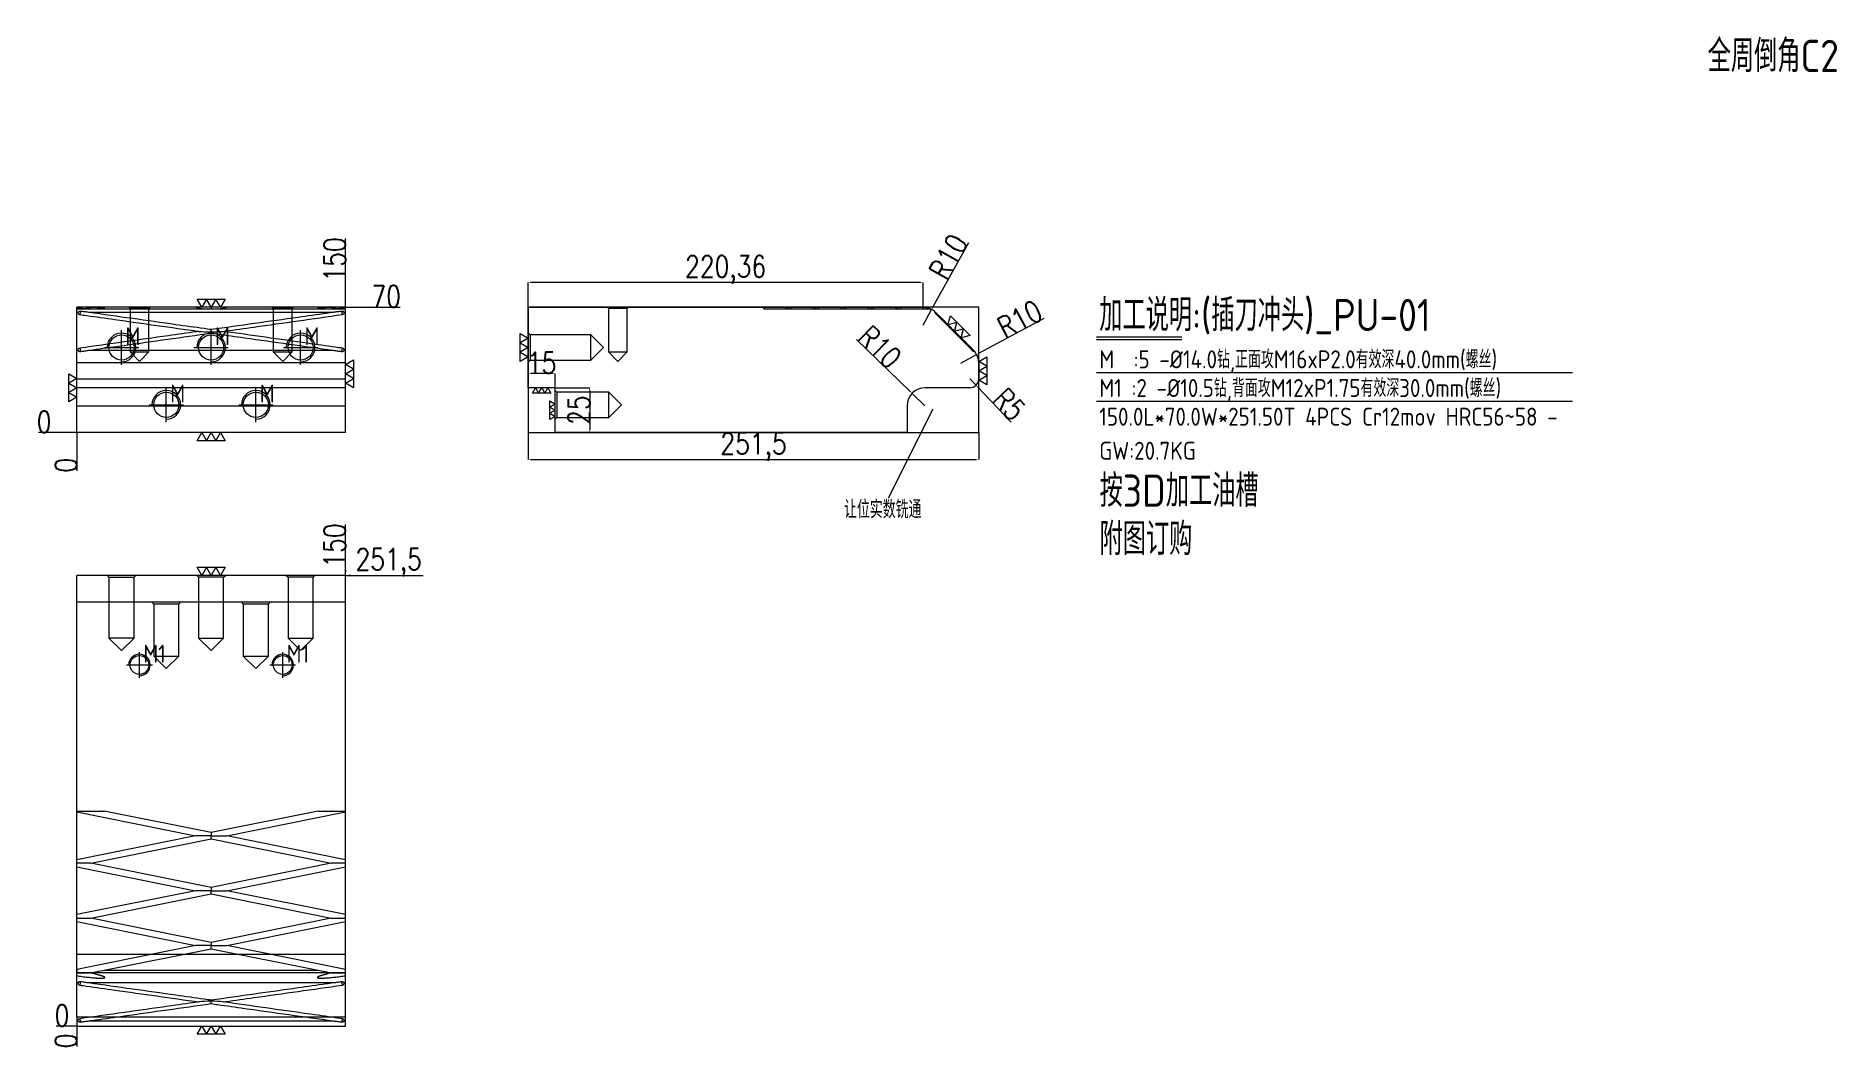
# Model space of a CAD drawing. Header units: millimetres. Extents: x -12563 to -11557, y 63585 to 64150.
import ezdxf

# ---------------------------------------------------------------- set-up
doc = ezdxf.new("R2010")
doc.units = ezdxf.units.MM
doc.linetypes.add('CENTER', pattern=[0])
doc.linetypes.add('DASHED', pattern=[0])
for name, color, linetype, lineweight in [('DIM', 4, 'Continuous', 20), ('PUNCH', 2, 'Continuous', 20), ('PUNCH_W', 7, 'Continuous', 20)]:
    doc.layers.add(name, color=color, linetype=linetype, lineweight=lineweight)
doc.styles.add('gbenor', font='gbenor.shx', dxfattribs={"bigfont": 'gbcbig.shx'})
doc.styles.add('TXT', font='txt.shx', dxfattribs={"width": 0.8, "bigfont": 'ctxt.shx'})
doc.dimstyles.new('零件', dxfattribs={"dimscale": 1.5, "dimtxt": 8, "dimasz": 1, "dimexe": 0, "dimexo": 0, "dimgap": 0, "dimtad": 1, "dimtxsty": 'TXT', "dimcen": 0, "dimclrd": 252, "dimclre": 252, "dimclrt": 4, "dimazin": 3, "dimtp": 0.001, "dimtm": 0.001, "dimtfac": 1, "dimtmove": 0, "dimatfit": 3, "dimlwd": 5, "dimlwe": 5})

msp = doc.modelspace()

# ---------------------------------------------------------------- texts
at = {"layer": 'DIM', "color": 6, "lineweight": 5, "style": 'gbenor'}
msp.add_text('全周倒角C2', height=18, dxfattribs=at).set_placement((-11629.655, 64129.949))
at = {"layer": 'DIM', "color": 4, "lineweight": 5, "style": 'gbenor'}
for s, height, p in [('加工说明:(插刀冲头)_PU-01', 18, (-11969.294, 63985.394)), ('M', 10, (-12512.981, 63977.573)), ('M', 10, (-12462.981, 63977.573)), ('M', 10, (-12412.981, 63977.573)), ('M  :5 -%%c14.0钻,正面攻M16xP2.0有效深40.0mm(螺丝)', 10, (-11969.294, 63964.68)), ('M1 :2 -%%c10.5钻,背面攻M12xP1.75有效深30.0mm(螺丝)', 10, (-11969.294, 63948.68)), ('M', 10, (-12487.981, 63945.573)), ('M', 10, (-12437.981, 63945.573)), ('150.0L*70.0W*251.50T 4PCS Cr12mov HRC56~58 -', 10, (-11969.294, 63932.68)), ('GW:20.7KG', 10, (-11969.294, 63913.68)), ('让位实数铣通', 10, (-12111.779, 63880.955)), ('M1', 10, (-12503.021, 63800.412)), ('M1', 10, (-12423.021, 63800.412))]:
    msp.add_text(s, height=height, dxfattribs=at).set_placement(p)
at = {"layer": 'DIM', "color": 21, "lineweight": 5, "style": 'gbenor'}
for s, p in [('按3D加工油槽', (-11969.126, 63887.383)), ('附图订购', (-11969.126, 63860.456))]:
    msp.add_text(s, height=18, dxfattribs=at).set_placement(p)

# ---------------------------------------------------------------- blocks, each defined once
blk = doc.blocks.new('*D1107')
at = {"layer": 'Defpoints', "color": 0}
for p in [(-12390.2, 63998.8), (-12375.2, 63998.8), (-12540.2, 63928.8)]:
    blk.add_point(p, dxfattribs=at)
at = {"layer": 'DIM', "color": 252, "linetype": 'Continuous', "lineweight": 5}
for p, q in [((-12390.2, 63998.8), (-12381.2, 63998.8)), ((-12381.2, 63998.8), (-12378.2, 63998.8)), ((-12378.2, 63998.8), (-12359.6, 63998.8))]:
    blk.add_line(p, q, dxfattribs=at)
at = {"layer": 'DIM', "color": 4, "lineweight": 5, "insert": (-12367.4, 64004.8), "char_height": 12, "attachment_point": 5, "style": 'TXT'}
blk.add_mtext('70', dxfattribs=at)
blk = doc.blocks.new('*D1108')
at = {"layer": 'Defpoints', "color": 0}
for p in [(-12555.2, 63928.8), (-12540.2, 63928.8), (-12540.2, 63928.8)]:
    blk.add_point(p, dxfattribs=at)
at = {"layer": 'DIM', "color": 252, "linetype": 'Continuous', "lineweight": 5}
blk.add_line((-12540.2, 63928.8), (-12561.6, 63928.8), dxfattribs=at)
at = {"layer": 'DIM', "color": 4, "lineweight": 5, "insert": (-12558.4, 63934.8), "char_height": 12, "attachment_point": 5, "style": 'TXT'}
blk.add_mtext('0', dxfattribs=at)
blk = doc.blocks.new('*D1109')
at = {"layer": 'Defpoints', "color": 0}
for p in [(-12540.2, 63928.8), (-12540.2, 63928.8), (-12540.2, 63913.8)]:
    blk.add_point(p, dxfattribs=at)
at = {"layer": 'DIM', "color": 252, "linetype": 'Continuous', "lineweight": 5}
blk.add_line((-12540.2, 63928.8), (-12540.2, 63907.4), dxfattribs=at)
at = {"layer": 'DIM', "color": 4, "lineweight": 5, "insert": (-12546.2, 63910.6), "char_height": 12, "attachment_point": 5, "rotation": 90, "style": 'TXT'}
blk.add_mtext('0', dxfattribs=at)
blk = doc.blocks.new('*D1110')
at = {"layer": 'Defpoints', "color": 0}
for p in [(-12390.2, 64013.8), (-12390.2, 63998.8), (-12540.2, 63928.8)]:
    blk.add_point(p, dxfattribs=at)
at = {"layer": 'DIM', "color": 252, "linetype": 'Continuous', "lineweight": 5}
for p, q in [((-12390.2, 64010.8), (-12390.2, 64037.1)), ((-12390.2, 64007.8), (-12390.2, 64010.8)), ((-12390.2, 63998.8), (-12390.2, 64007.8))]:
    blk.add_line(p, q, dxfattribs=at)
at = {"layer": 'DIM', "color": 4, "lineweight": 5, "insert": (-12396.2, 64025.4), "char_height": 12, "attachment_point": 5, "rotation": 90, "style": 'TXT'}
blk.add_mtext('150', dxfattribs=at)
blk = doc.blocks.new('*D1111')
at = {"layer": 'Defpoints', "color": 0}
for p in [(-12390.2, 63849.1), (-12385.2, 63849.1), (-12540.2, 63597.6)]:
    blk.add_point(p, dxfattribs=at)
at = {"layer": 'DIM', "color": 252, "linetype": 'Continuous', "lineweight": 5}
for p, q in [((-12390.2, 63849.1), (-12387.2, 63849.1)), ((-12387.2, 63849.1), (-12388.2, 63849.1)), ((-12388.2, 63849.1), (-12346.8, 63849.1))]:
    blk.add_line(p, q, dxfattribs=at)
at = {"layer": 'DIM', "color": 4, "lineweight": 5, "insert": (-12366, 63856.3), "char_height": 12, "attachment_point": 5, "style": 'TXT'}
blk.add_mtext('251,5', dxfattribs=at)
blk = doc.blocks.new('*D1112')
at = {"layer": 'Defpoints', "color": 0}
for p in [(-12545.2, 63597.6), (-12540.2, 63597.6), (-12540.2, 63597.6)]:
    blk.add_point(p, dxfattribs=at)
at = {"layer": 'DIM', "color": 252, "linetype": 'Continuous', "lineweight": 5}
blk.add_line((-12540.2, 63597.6), (-12551.6, 63597.6), dxfattribs=at)
at = {"layer": 'DIM', "color": 4, "lineweight": 5, "insert": (-12548.4, 63603.6), "char_height": 12, "attachment_point": 5, "style": 'TXT'}
blk.add_mtext('0', dxfattribs=at)
blk = doc.blocks.new('*D1113')
at = {"layer": 'Defpoints', "color": 0}
for p in [(-12540.2, 63597.6), (-12540.2, 63597.6), (-12540.2, 63592.6)]:
    blk.add_point(p, dxfattribs=at)
at = {"layer": 'DIM', "color": 252, "linetype": 'Continuous', "lineweight": 5}
blk.add_line((-12540.2, 63597.6), (-12540.2, 63586.2), dxfattribs=at)
at = {"layer": 'DIM', "color": 4, "lineweight": 5, "insert": (-12546.2, 63589.4), "char_height": 12, "attachment_point": 5, "rotation": 90, "style": 'TXT'}
blk.add_mtext('0', dxfattribs=at)
blk = doc.blocks.new('*D1114')
at = {"layer": 'Defpoints', "color": 0}
for p in [(-12390.2, 63854.1), (-12390.2, 63849.1), (-12540.2, 63597.6)]:
    blk.add_point(p, dxfattribs=at)
at = {"layer": 'DIM', "color": 252, "linetype": 'Continuous', "lineweight": 5}
for p, q in [((-12390.2, 63851.1), (-12390.2, 63877.5)), ((-12390.2, 63849.1), (-12390.2, 63852.1)), ((-12390.2, 63852.1), (-12390.2, 63851.1))]:
    blk.add_line(p, q, dxfattribs=at)
at = {"layer": 'DIM', "color": 4, "lineweight": 5, "insert": (-12396.2, 63865.8), "char_height": 12, "attachment_point": 5, "rotation": 90, "style": 'TXT'}
blk.add_mtext('150', dxfattribs=at)
blk = doc.blocks.new('*D1115')
at = {"layer": 'Defpoints', "color": 0}
for p in [(-12288.1, 63928.8), (-12036.6, 63928.8), (-12036.6, 63913.8)]:
    blk.add_point(p, dxfattribs=at)
at = {"layer": 'DIM', "color": 252, "linetype": 'Continuous', "lineweight": 5}
for p, q in [((-12288.1, 63928.8), (-12288.1, 63913.8)), ((-12036.6, 63928.8), (-12036.6, 63913.8)), ((-12286.6, 63913.8), (-12038.1, 63913.8))]:
    blk.add_line(p, q, dxfattribs=at)
at = {"layer": 'DIM', "color": 252}
for points in [[(-12286.6, 63914), (-12286.6, 63913.5), (-12288.1, 63913.8)], [(-12038.1, 63913.5), (-12038.1, 63914), (-12036.6, 63913.8)]]:
    blk.add_solid(points, dxfattribs=at)
at = {"layer": 'DIM', "color": 4, "lineweight": 5, "insert": (-12162.3, 63920.9), "char_height": 12, "attachment_point": 5, "style": 'TXT'}
blk.add_mtext('251,5', dxfattribs=at)
blk = doc.blocks.new('*D1116')
at = {"layer": 'Defpoints', "color": 0}
for p in [(-12062.9, 63997.5), (-12067.7, 63988.8)]:
    blk.add_point(p, dxfattribs=at)
at = {"layer": 'DIM', "color": 252, "linetype": 'Continuous', "lineweight": 5}
for p, q in [((-12062.2, 63998.8), (-12042.2, 64034.8)), ((-12067.7, 63988.8), (-12062.9, 63997.5))]:
    blk.add_line(p, q, dxfattribs=at)
at = {"layer": 'DIM', "color": 252}
blk.add_solid([(-12062.4, 63999), (-12061.9, 63998.7), (-12062.9, 63997.5)], dxfattribs=at)
at = {"layer": 'DIM', "color": 4, "lineweight": 5, "insert": (-12053.5, 64026.9), "char_height": 12, "attachment_point": 5, "rotation": 61.0063, "style": 'TXT'}
blk.add_mtext('R10', dxfattribs=at)
blk = doc.blocks.new('*D1117')
at = {"layer": 'Defpoints', "color": 0}
for p in [(-12037.8, 63972.4), (-12046.6, 63967.6)]:
    blk.add_point(p, dxfattribs=at)
at = {"layer": 'DIM', "color": 252, "linetype": 'Continuous', "lineweight": 5}
for p, q in [((-12036.5, 63973.1), (-12000, 63992.7)), ((-12046.6, 63967.6), (-12037.8, 63972.4))]:
    blk.add_line(p, q, dxfattribs=at)
at = {"layer": 'DIM', "color": 252}
blk.add_solid([(-12036.6, 63973.3), (-12036.3, 63972.9), (-12037.8, 63972.4)], dxfattribs=at)
at = {"layer": 'DIM', "color": 4, "lineweight": 5, "insert": (-12013.7, 63992.1), "char_height": 12, "attachment_point": 5, "rotation": 28.2397, "style": 'TXT'}
blk.add_mtext('R10', dxfattribs=at)
blk = doc.blocks.new('*D1118')
at = {"layer": 'Defpoints', "color": 0}
for p in [(-12288.1, 64012.5), (-12288.1, 63998.8), (-12067.7, 63998.8)]:
    blk.add_point(p, dxfattribs=at)
at = {"layer": 'DIM', "color": 252, "linetype": 'Continuous', "lineweight": 5}
for p, q in [((-12288.1, 63998.8), (-12288.1, 64012.5)), ((-12069.2, 64012.5), (-12286.6, 64012.5)), ((-12067.7, 63998.8), (-12067.7, 64012.5))]:
    blk.add_line(p, q, dxfattribs=at)
at = {"layer": 'DIM', "color": 252}
for points in [[(-12286.6, 64012.8), (-12286.6, 64012.3), (-12288.1, 64012.5)], [(-12069.2, 64012.3), (-12069.2, 64012.8), (-12067.7, 64012.5)]]:
    blk.add_solid(points, dxfattribs=at)
at = {"layer": 'DIM', "color": 4, "lineweight": 5, "insert": (-12177.9, 64019.7), "char_height": 12, "attachment_point": 5, "style": 'TXT'}
blk.add_mtext('220,36', dxfattribs=at)
blk = doc.blocks.new('*D1119')
at = {"layer": 'Defpoints', "color": 0}
for p in [(-12073.8, 63950.7), (-12066.6, 63943.8)]:
    blk.add_point(p, dxfattribs=at)
at = {"layer": 'DIM', "color": 252, "linetype": 'Continuous', "lineweight": 5}
for p, q in [((-12074.9, 63951.8), (-12104.9, 63980.7)), ((-12066.6, 63943.8), (-12073.8, 63950.7))]:
    blk.add_line(p, q, dxfattribs=at)
at = {"layer": 'DIM', "color": 252}
blk.add_solid([(-12075, 63951.6), (-12074.7, 63952), (-12073.8, 63950.7)], dxfattribs=at)
at = {"layer": 'DIM', "color": 4, "lineweight": 5, "insert": (-12091.8, 63976.5), "char_height": 12, "attachment_point": 5, "rotation": 315.9928, "style": 'TXT'}
blk.add_mtext('R10', dxfattribs=at)
blk = doc.blocks.new('*D1120')
at = {"layer": 'Defpoints', "color": 0}
for p in [(-12288.1, 63961.7), (-12288.1, 63953.8), (-12273.1, 63953.8)]:
    blk.add_point(p, dxfattribs=at)
at = {"layer": 'DIM', "color": 252, "linetype": 'Continuous', "lineweight": 5}
for p, q in [((-12288.1, 63953.8), (-12288.1, 63961.7)), ((-12274.6, 63961.7), (-12286.6, 63961.7)), ((-12273.1, 63953.8), (-12273.1, 63961.7))]:
    blk.add_line(p, q, dxfattribs=at)
at = {"layer": 'DIM', "color": 252}
for points in [[(-12286.6, 63962), (-12286.6, 63961.5), (-12288.1, 63961.7)], [(-12274.6, 63961.5), (-12274.6, 63962), (-12273.1, 63961.7)]]:
    blk.add_solid(points, dxfattribs=at)
at = {"layer": 'DIM', "color": 4, "lineweight": 5, "insert": (-12280.6, 63967.7), "char_height": 12, "attachment_point": 5, "style": 'TXT'}
blk.add_mtext('15', dxfattribs=at)
blk = doc.blocks.new('*D1121')
at = {"layer": 'Defpoints', "color": 0}
for p in [(-12273.1, 63953.8), (-12273.1, 63928.8), (-12253.8, 63928.8)]:
    blk.add_point(p, dxfattribs=at)
at = {"layer": 'DIM', "color": 252, "linetype": 'Continuous', "lineweight": 5}
for p, q in [((-12273.1, 63953.8), (-12253.8, 63953.8)), ((-12253.8, 63952.3), (-12253.8, 63930.3)), ((-12273.1, 63928.8), (-12253.8, 63928.8))]:
    blk.add_line(p, q, dxfattribs=at)
at = {"layer": 'DIM', "color": 252}
for points in [[(-12253.6, 63952.3), (-12254.1, 63952.3), (-12253.8, 63953.8)], [(-12254.1, 63930.3), (-12253.6, 63930.3), (-12253.8, 63928.8)]]:
    blk.add_solid(points, dxfattribs=at)
at = {"layer": 'DIM', "color": 4, "lineweight": 5, "insert": (-12259.8, 63941.3), "char_height": 12, "attachment_point": 5, "rotation": 90, "style": 'TXT'}
blk.add_mtext('25', dxfattribs=at)
blk = doc.blocks.new('*D1122')
at = {"layer": 'Defpoints', "color": 0}
for p in [(-12041.6, 63958.8), (-12038.1, 63955.2)]:
    blk.add_point(p, dxfattribs=at)
at = {"layer": 'DIM', "color": 252, "linetype": 'Continuous', "lineweight": 5}
for p, q in [((-12041.6, 63958.8), (-12038.1, 63955.2)), ((-12037.1, 63954.1), (-12018.5, 63934.7))]:
    blk.add_line(p, q, dxfattribs=at)
at = {"layer": 'DIM', "color": 252}
blk.add_solid([(-12036.9, 63954.3), (-12037.3, 63953.9), (-12038.1, 63955.2)], dxfattribs=at)
at = {"layer": 'DIM', "color": 4, "lineweight": 5, "insert": (-12019.6, 63944.5), "char_height": 12, "attachment_point": 5, "rotation": 313.8219, "style": 'TXT'}
blk.add_mtext('R5', dxfattribs=at)

# ---------------------------------------------------------------- dimensions: what is measured, and where the dimension line sits
at = {"layer": 'DIM', "linetype": 'Continuous', "lineweight": 5}
for center, mpoint, picture, middle in [((-12067.736, 63988.788), (-12062.889, 63997.535), '*D1116', (-12048.203, 64024.036)), ((-12046.594, 63967.646), (-12037.784, 63972.377), '*D1117', (-12010.858, 63986.839)), ((-12066.594, 63943.788), (-12073.786, 63950.735), '*D1119', (-12095.975, 63972.169)), ((-12041.594, 63958.788), (-12038.132, 63955.18), '*D1122', (-12023.884, 63940.334))]:
    dim = msp.add_radius_dim(center=center, mpoint=mpoint, dimstyle='零件', dxfattribs=at)
    dim.commit()
    dim.dimension.update_dxf_attribs({"geometry": picture, "text_midpoint": middle, "dimtype": 164})
for feature_location, offset, dtype, origin, picture, middle in [((-12390.166, 63998.788), (0, 15), 1, (-12540.166, 63928.788), '*D1110', (-12396.166, 64025.445)), ((-12390.166, 63998.788), (15, 0), 0, (-12540.166, 63928.788), '*D1107', (-12367.394, 64004.788)), ((-12540.165630593, 63928.787865157), (-15, 0), 0, (-12540.165630593, 63928.787865157), '*D1108', (-12558.365630593, 63934.787865157)), ((-12540.165630593, 63928.787865157), (0, -15), 1, (-12540.165630593, 63928.787865157), '*D1109', (-12546.165630593, 63910.587865157)), ((-12390.166, 63849.147), (0, 5), 1, (-12540.166, 63597.647), '*D1114', (-12396.166, 63865.804)), ((-12390.166, 63849.147), (5, 0), 0, (-12540.166, 63597.647), '*D1111', (-12365.966, 63856.29)), ((-12540.165630151, 63597.646798157), (-5, 0), 0, (-12540.165630151, 63597.646798157), '*D1112', (-12548.365630151, 63603.646798157)), ((-12540.165630151, 63597.646798157), (0, -5), 1, (-12540.165630151, 63597.646798157), '*D1113', (-12546.165630151, 63589.446798157))]:
    dim = msp.add_ordinate_dim(feature_location=feature_location, offset=offset, dtype=dtype, origin=origin, dimstyle='零件', dxfattribs=at)
    dim.commit()
    dim.dimension.update_dxf_attribs({"geometry": picture, "text_midpoint": middle})
for base, p1, p2, picture, middle in [((-12288.094, 64012.542), (-12067.736, 63998.788), (-12288.094, 63998.788), '*D1118', (-12177.915, 64019.685)), ((-12288.094, 63961.737), (-12273.094, 63953.788), (-12288.094, 63953.788), '*D1120', (-12280.594, 63967.737)), ((-12036.594, 63913.788), (-12288.094, 63928.788), (-12036.594, 63928.788), '*D1115', (-12162.344, 63920.931))]:
    dim = msp.add_linear_dim(base=base, p1=p1, p2=p2, dimstyle='零件', dxfattribs=at)
    dim.commit()
    dim.dimension.update_dxf_attribs({"geometry": picture, "text_midpoint": middle})
dim = msp.add_linear_dim(base=(-12253.821, 63928.788), p1=(-12273.094, 63953.788), p2=(-12273.094, 63928.788), angle=90, dimstyle='零件', dxfattribs=at)
dim.commit()
dim.dimension.update_dxf_attribs({"geometry": '*D1121', "text_midpoint": (-12259.821, 63941.288)})

# ---------------------------------------------------------------- linework, layer by layer
at = {"layer": 'DIM', "color": 8, "linetype": 'Continuous', "lineweight": 5}
for p, q in [((-11970.794, 63982.288), (-11923.166, 63982.288)), ((-11970.794, 63980.788), (-11923.166, 63980.788)), ((-11970.794, 63962.288), (-11705.114, 63962.288)), ((-11970.794, 63946.288), (-11705.114, 63946.288))]:
    msp.add_line(p, q, dxfattribs=at)
at = {"layer": 'DIM', "linetype": 'Continuous', "lineweight": 5}
msp.add_line((-12062.252, 63941.856), (-12087.094, 63892.147), dxfattribs=at)
for points in [[(-12457.371, 64003.288), (-12459.969, 63998.788), (-12462.568, 64003.288), (-12465.166, 63998.788), (-12467.764, 64003.288), (-12470.362, 63998.788), (-12472.96, 64003.288), (-12457.371, 64003.288)], [(-12041.4, 63982.958), (-12046.42, 63981.614), (-12045.075, 63986.633), (-12050.094, 63985.288), (-12048.749, 63990.307), (-12053.768, 63988.962), (-12052.423, 63993.981), (-12041.4, 63982.958)], [(-12292.594, 63984.082), (-12288.094, 63981.484), (-12292.594, 63978.886), (-12288.094, 63976.288), (-12292.594, 63973.69), (-12288.094, 63971.092), (-12292.594, 63968.494), (-12292.594, 63984.082)], [(-12385.666, 63953.788), (-12390.166, 63956.386), (-12385.666, 63958.984), (-12390.166, 63961.582), (-12385.666, 63964.18), (-12390.166, 63966.778), (-12385.666, 63969.376), (-12385.666, 63953.788)], [(-12032.094, 63955.423), (-12036.594, 63958.021), (-12032.094, 63960.619), (-12036.594, 63963.217), (-12032.094, 63965.815), (-12036.594, 63968.413), (-12032.094, 63971.011), (-12032.094, 63955.423)], [(-12544.666, 63961.582), (-12540.166, 63958.984), (-12544.666, 63956.386), (-12540.166, 63953.788), (-12544.666, 63951.19), (-12540.166, 63948.592), (-12544.666, 63945.994), (-12544.666, 63961.582)], [(-12285.79, 63950.788), (-12284.058, 63953.788), (-12282.326, 63950.788), (-12280.594, 63953.788), (-12278.862, 63950.788), (-12277.13, 63953.788), (-12275.398, 63950.788), (-12285.79, 63950.788)], [(-12276.094, 63946.484), (-12273.094, 63944.752), (-12276.094, 63943.02), (-12273.094, 63941.288), (-12276.094, 63939.556), (-12273.094, 63937.824), (-12276.094, 63936.092), (-12276.094, 63946.484)], [(-12472.96, 63924.288), (-12470.362, 63928.788), (-12467.764, 63924.288), (-12465.166, 63928.788), (-12462.568, 63924.288), (-12459.969, 63928.788), (-12457.371, 63924.288), (-12472.96, 63924.288)], [(-12457.371, 63853.647), (-12459.969, 63849.147), (-12462.568, 63853.647), (-12465.166, 63849.147), (-12467.764, 63853.647), (-12470.362, 63849.147), (-12472.96, 63853.647), (-12457.371, 63853.647)], [(-12472.96, 63593.147), (-12470.362, 63597.647), (-12467.764, 63593.147), (-12465.166, 63597.647), (-12462.568, 63593.147), (-12459.969, 63597.647), (-12457.371, 63593.147), (-12472.96, 63593.147)]]:
    msp.add_lwpolyline(points, close=True, dxfattribs=at)
at = {"layer": 'DIM', "color": 252, "linetype": 'DASHED', "lineweight": 5, "ltscale": 0.697131}
msp.add_lwpolyline([(-12288.094, 63928.788), (-12036.594, 63928.788), (-12036.594, 63998.788), (-12288.094, 63998.788)], close=True, dxfattribs=at)
at = {"layer": 'PUNCH', "color": 11, "linetype": 'DASHED', "lineweight": 5, "ltscale": 0.697131}
for p, q in [((-12540.166, 63998.788), (-12540.166, 63998.788)), ((-12540.166, 63997.788), (-12465.166, 63997.788)), ((-12533.681, 63997.788), (-12465.166, 63997.788)), ((-12465.166, 63998.788), (-12465.166, 63997.788)), ((-12465.166, 63997.788), (-12390.166, 63997.788)), ((-12465.166, 63997.788), (-12396.65, 63997.788)), ((-12390.166, 63998.788), (-12390.166, 63998.788)), ((-12288.094, 63998.788), (-12288.094, 63998.788)), ((-12156.594, 63998.788), (-12156.594, 63998.788)), ((-12156.135, 63998.788), (-12156.594, 63998.788)), ((-12156.594, 63997.788), (-12156.594, 63998.788)), ((-12156.594, 63998.788), (-12156.594, 63998.788)), ((-12156.594, 63998.253), (-12156.594, 63997.788)), ((-12156.594, 63997.788), (-12142.769, 63997.788)), ((-12156.594, 63997.788), (-12142.769, 63997.788)), ((-12142.769, 63998.788), (-12156.135, 63998.788)), ((-12129.404, 63998.788), (-12142.769, 63998.788)), ((-12142.769, 63997.788), (-12142.769, 63998.788)), ((-12142.769, 63997.788), (-12127.637, 63997.788)), ((-12142.769, 63997.788), (-12127.637, 63997.788)), ((-12127.467, 63998.788), (-12129.404, 63998.788)), ((-12125.53, 63998.788), (-12127.467, 63998.788)), ((-12127.298, 63997.788), (-12112.165, 63997.788)), ((-12127.298, 63997.788), (-12112.165, 63997.788)), ((-12112.165, 63998.788), (-12125.531, 63998.788)), ((-12098.799, 63998.788), (-12112.165, 63998.788)), ((-12112.165, 63997.788), (-12112.165, 63998.788)), ((-12112.165, 63997.788), (-12097.032, 63997.788)), ((-12112.165, 63997.788), (-12097.032, 63997.788)), ((-12096.863, 63998.788), (-12098.799, 63998.788)), ((-12094.926, 63998.788), (-12096.863, 63998.788)), ((-12096.693, 63997.788), (-12081.56, 63997.788)), ((-12096.693, 63997.788), (-12081.56, 63997.788)), ((-12081.56, 63998.788), (-12094.926, 63998.788)), ((-12081.56, 63997.788), (-12081.56, 63998.788)), ((-12068.194, 63998.788), (-12081.56, 63998.788)), ((-12081.56, 63997.788), (-12066.427, 63997.788)), ((-12081.56, 63997.788), (-12066.427, 63997.788)), ((-12067.736, 63998.788), (-12068.195, 63998.788)), ((-12067.736, 63998.788), (-12067.736, 63998.788)), ((-12066.088, 63997.788), (-12063.377, 63997.788)), ((-12064.705, 63998.318), (-12064.702, 63998.317)), ((-12063.377, 63997.788), (-12063.377, 63997.788)), ((-12060.742, 63995.229), (-12050.447, 63984.934)), ((-12060.742, 63995.229), (-12050.447, 63984.934)), ((-12060.665, 63995.859), (-12060.665, 63995.859)), ((-12465.166, 63986.242), (-12465.166, 63984.934)), ((-12465.166, 63984.334), (-12465.166, 63984.934)), ((-12050.447, 63984.934), (-12050.094, 63985.288)), ((-12050.447, 63984.934), (-12050.094, 63985.288)), ((-12050.447, 63984.934), (-12040.153, 63974.64)), ((-12050.447, 63984.934), (-12040.153, 63974.64)), ((-12039.523, 63974.717), (-12039.523, 63974.717)), ((-12036.594, 63967.646), (-12036.594, 63967.646)), ((-12036.594, 63958.788), (-12036.594, 63958.788)), ((-12540.166, 63953.788), (-12540.166, 63953.788)), ((-12540.166, 63953.788), (-12540.166, 63953.788)), ((-12390.166, 63953.788), (-12390.166, 63953.788)), ((-12390.166, 63953.788), (-12390.166, 63953.788)), ((-12288.094, 63953.788), (-12288.094, 63953.788)), ((-12273.094, 63953.788), (-12273.094, 63953.788)), ((-12066.594, 63953.788), (-12066.594, 63953.788)), ((-12041.594, 63953.788), (-12041.594, 63953.788)), ((-12076.594, 63943.788), (-12076.594, 63943.788)), ((-12540.166, 63928.788), (-12540.166, 63928.788)), ((-12390.166, 63928.788), (-12390.166, 63928.788)), ((-12273.094, 63928.788), (-12273.094, 63928.788)), ((-12076.594, 63928.788), (-12076.594, 63928.788)), ((-12540.166, 63849.147), (-12540.166, 63849.147)), ((-12390.166, 63849.147), (-12390.166, 63849.147)), ((-12540.166, 63834.147), (-12540.166, 63834.147)), ((-12390.166, 63834.147), (-12390.166, 63834.147)), ((-12540.166, 63717.647), (-12524.924, 63717.647)), ((-12465.166, 63705.589), (-12524.924, 63717.647)), ((-12405.407, 63717.647), (-12465.166, 63705.589)), ((-12405.407, 63717.647), (-12390.166, 63717.647)), ((-12540.166, 63717.188), (-12473.923, 63703.822)), ((-12456.408, 63703.822), (-12390.166, 63717.188)), ((-12473.923, 63703.822), (-12540.166, 63690.457)), ((-12532.249, 63688.52), (-12465.166, 63702.055)), ((-12465.166, 63703.822), (-12473.923, 63703.822)), ((-12465.166, 63705.589), (-12465.166, 63703.822)), ((-12465.166, 63703.822), (-12456.408, 63703.822)), ((-12465.166, 63702.055), (-12465.166, 63703.822)), ((-12465.166, 63702.055), (-12398.083, 63688.52)), ((-12390.166, 63690.457), (-12456.408, 63703.822)), ((-12532.249, 63688.52), (-12540.166, 63688.52)), ((-12465.166, 63674.985), (-12532.249, 63688.52)), ((-12398.083, 63688.52), (-12465.166, 63674.985)), ((-12390.166, 63688.52), (-12398.083, 63688.52)), ((-12540.166, 63686.584), (-12473.923, 63673.218)), ((-12456.408, 63673.218), (-12390.166, 63686.584)), ((-12473.923, 63673.218), (-12540.166, 63659.852)), ((-12532.249, 63657.916), (-12465.166, 63671.451)), ((-12465.166, 63673.218), (-12473.923, 63673.218)), ((-12465.166, 63674.985), (-12465.166, 63673.218)), ((-12465.166, 63671.451), (-12465.166, 63673.218)), ((-12465.166, 63673.218), (-12456.408, 63673.218)), ((-12465.166, 63671.451), (-12398.083, 63657.916)), ((-12390.166, 63659.852), (-12456.408, 63673.218)), ((-12540.166, 63657.916), (-12532.249, 63657.916)), ((-12465.166, 63644.38), (-12532.249, 63657.916)), ((-12398.083, 63657.916), (-12465.166, 63644.38)), ((-12398.083, 63657.916), (-12390.166, 63657.916)), ((-12540.166, 63655.979), (-12473.923, 63642.613)), ((-12456.408, 63642.613), (-12390.166, 63655.979)), ((-12473.923, 63642.613), (-12540.166, 63629.248)), ((-12540.166, 63637.647), (-12540.166, 63637.647)), ((-12524.924, 63628.789), (-12465.166, 63640.846)), ((-12465.166, 63642.613), (-12473.923, 63642.613)), ((-12465.166, 63644.38), (-12465.166, 63642.613)), ((-12465.166, 63642.613), (-12456.408, 63642.613)), ((-12465.166, 63640.846), (-12465.166, 63642.613)), ((-12465.166, 63640.846), (-12405.407, 63628.789)), ((-12390.166, 63629.248), (-12456.408, 63642.613)), ((-12390.166, 63637.647), (-12390.166, 63637.647)), ((-12540.166, 63629.248), (-12540.166, 63627.311)), ((-12540.166, 63627.311), (-12532.594, 63627.311)), ((-12397.738, 63627.311), (-12390.166, 63627.311)), ((-12390.166, 63627.311), (-12390.166, 63629.248)), ((-12465.166, 63612.101), (-12465.166, 63611.5)), ((-12465.166, 63610.193), (-12465.166, 63611.5)), ((-12540.166, 63597.647), (-12540.166, 63597.647)), ((-12390.166, 63597.647), (-12390.166, 63597.647))]:
    msp.add_line(p, q, dxfattribs=at)
at = {"layer": 'PUNCH', "color": 11, "linetype": 'Continuous', "lineweight": 5}
for p, q in [((-12540.166, 63953.788), (-12540.166, 63998.788)), ((-12390.166, 63998.788), (-12540.166, 63998.788)), ((-12390.166, 63953.788), (-12390.166, 63998.788)), ((-12288.094, 63998.788), (-12156.594, 63998.788)), ((-12288.094, 63953.788), (-12288.094, 63998.788)), ((-12156.594, 63998.788), (-12156.135, 63998.788)), ((-12156.594, 63998.788), (-12156.594, 63998.253)), ((-12156.135, 63998.788), (-12129.404, 63998.788)), ((-12129.404, 63998.788), (-12127.467, 63998.788)), ((-12127.467, 63998.788), (-12125.53, 63998.788)), ((-12127.467, 63997.795), (-12127.467, 63998.788)), ((-12125.531, 63998.788), (-12098.799, 63998.788)), ((-12098.799, 63998.788), (-12096.863, 63998.788)), ((-12096.863, 63998.788), (-12094.926, 63998.788)), ((-12096.863, 63998.788), (-12096.863, 63997.795)), ((-12094.926, 63998.788), (-12068.194, 63998.788)), ((-12068.195, 63998.788), (-12067.736, 63998.788)), ((-12066.258, 63998.678), (-12066.258, 63997.795)), ((-12060.665, 63995.859), (-12039.523, 63974.717)), ((-12036.594, 63967.646), (-12036.594, 63958.788)), ((-12540.166, 63928.788), (-12540.166, 63953.788)), ((-12390.166, 63953.788), (-12540.166, 63953.788)), ((-12390.166, 63928.788), (-12390.166, 63953.788)), ((-12273.094, 63953.788), (-12288.094, 63953.788)), ((-12273.094, 63928.788), (-12273.094, 63953.788)), ((-12041.594, 63953.788), (-12066.594, 63953.788)), ((-12076.594, 63943.788), (-12076.594, 63928.788)), ((-12390.166, 63928.788), (-12540.166, 63928.788)), ((-12076.594, 63928.788), (-12273.094, 63928.788)), ((-12540.166, 63834.147), (-12540.166, 63849.147)), ((-12390.166, 63849.147), (-12540.166, 63849.147)), ((-12390.166, 63834.147), (-12390.166, 63849.147)), ((-12540.166, 63637.647), (-12540.166, 63834.147)), ((-12390.166, 63834.147), (-12540.166, 63834.147)), ((-12390.166, 63637.647), (-12390.166, 63834.147)), ((-12540.166, 63627.647), (-12540.166, 63637.647)), ((-12390.166, 63637.647), (-12540.166, 63637.647)), ((-12390.166, 63627.647), (-12390.166, 63637.647)), ((-12540.166, 63602.647), (-12540.166, 63627.647)), ((-12390.166, 63602.647), (-12390.166, 63627.647)), ((-12540.166, 63602.647), (-12540.166, 63597.647)), ((-12540.166, 63597.647), (-12390.166, 63597.647)), ((-12390.166, 63597.647), (-12390.166, 63602.647))]:
    msp.add_line(p, q, dxfattribs=at)
at = {"layer": 'PUNCH', "color": 155, "linetype": 'DASHED', "lineweight": 5, "ltscale": 0.697131}
for p, q in [((-12539.468, 63995.859), (-12540.166, 63995.859)), ((-12396.933, 63995.859), (-12533.398, 63995.859)), ((-12390.166, 63995.859), (-12390.863, 63995.859)), ((-12540.166, 63974.717), (-12539.468, 63974.717)), ((-12533.398, 63974.717), (-12396.933, 63974.717)), ((-12390.863, 63974.717), (-12390.166, 63974.717)), ((-12390.166, 63967.646), (-12540.166, 63967.646)), ((-12540.166, 63958.788), (-12390.166, 63958.788)), ((-12540.166, 63943.788), (-12390.166, 63943.788)), ((-12524.924, 63628.789), (-12405.407, 63628.789)), ((-12539.468, 63621.718), (-12540.166, 63621.718)), ((-12396.933, 63621.718), (-12533.398, 63621.718)), ((-12390.166, 63621.718), (-12390.863, 63621.718)), ((-12540.166, 63600.576), (-12539.468, 63600.576)), ((-12533.398, 63600.576), (-12396.933, 63600.576)), ((-12390.863, 63600.576), (-12390.166, 63600.576))]:
    msp.add_line(p, q, dxfattribs=at)
at = {"layer": 'PUNCH', "color": 5, "linetype": 'DASHED', "lineweight": 5, "ltscale": 0.697131}
for p, q in [((-12511.166, 63998.788), (-12510.419, 63998.041)), ((-12510.419, 63998.041), (-12510.419, 63973.788)), ((-12499.913, 63998.041), (-12510.419, 63998.041)), ((-12499.913, 63998.041), (-12499.166, 63998.788)), ((-12499.913, 63973.788), (-12499.913, 63998.041)), ((-12431.166, 63998.788), (-12430.419, 63998.041)), ((-12430.419, 63998.041), (-12430.419, 63973.788)), ((-12419.913, 63998.041), (-12430.419, 63998.041)), ((-12419.913, 63998.041), (-12419.166, 63998.788)), ((-12419.913, 63973.788), (-12419.913, 63998.041)), ((-12244.094, 63998.788), (-12243.347, 63998.041)), ((-12243.347, 63998.041), (-12243.347, 63973.788)), ((-12232.841, 63998.041), (-12243.347, 63998.041)), ((-12232.841, 63998.041), (-12232.094, 63998.788)), ((-12232.841, 63973.788), (-12232.841, 63998.041)), ((-12287.097, 63983.291), (-12288.094, 63984.288)), ((-12253.094, 63983.291), (-12287.097, 63983.291)), ((-12287.097, 63983.291), (-12287.097, 63969.285)), ((-12246.091, 63976.288), (-12253.094, 63983.291)), ((-12253.094, 63969.285), (-12253.094, 63983.291)), ((-12510.419, 63973.788), (-12505.166, 63968.535)), ((-12510.419, 63973.788), (-12499.913, 63973.788)), ((-12505.166, 63968.535), (-12499.913, 63973.788)), ((-12430.419, 63973.788), (-12425.166, 63968.535)), ((-12430.419, 63973.788), (-12419.913, 63973.788)), ((-12425.166, 63968.535), (-12419.913, 63973.788)), ((-12288.094, 63968.288), (-12287.097, 63969.285)), ((-12287.097, 63969.285), (-12253.094, 63969.285)), ((-12253.094, 63969.285), (-12246.091, 63976.288)), ((-12243.347, 63973.788), (-12238.094, 63968.535)), ((-12243.347, 63973.788), (-12232.841, 63973.788)), ((-12238.094, 63968.535), (-12232.841, 63973.788)), ((-12272.097, 63951.291), (-12273.094, 63952.288)), ((-12243.094, 63951.291), (-12272.097, 63951.291)), ((-12272.097, 63951.291), (-12272.097, 63937.285)), ((-12236.091, 63944.288), (-12243.094, 63951.291)), ((-12243.094, 63937.285), (-12243.094, 63951.291)), ((-12243.094, 63937.285), (-12236.091, 63944.288)), ((-12273.094, 63936.288), (-12272.097, 63937.285)), ((-12272.097, 63937.285), (-12243.094, 63937.285)), ((-12523.166, 63849.147), (-12522.169, 63848.15)), ((-12522.169, 63848.15), (-12522.169, 63814.147)), ((-12522.169, 63848.15), (-12508.163, 63848.15)), ((-12508.163, 63848.15), (-12507.166, 63849.147)), ((-12508.163, 63814.147), (-12508.163, 63848.15)), ((-12473.166, 63849.147), (-12472.169, 63848.15)), ((-12472.169, 63848.15), (-12472.169, 63814.147)), ((-12458.163, 63848.15), (-12472.169, 63848.15)), ((-12458.163, 63848.15), (-12457.166, 63849.147)), ((-12458.163, 63814.147), (-12458.163, 63848.15)), ((-12423.166, 63849.147), (-12422.169, 63848.15)), ((-12422.169, 63848.15), (-12422.169, 63814.147)), ((-12408.163, 63848.15), (-12422.169, 63848.15)), ((-12408.163, 63848.15), (-12407.166, 63849.147)), ((-12408.163, 63814.147), (-12408.163, 63848.15)), ((-12498.166, 63834.147), (-12497.169, 63833.15)), ((-12497.169, 63833.15), (-12497.169, 63804.147)), ((-12483.163, 63833.15), (-12497.169, 63833.15)), ((-12483.163, 63833.15), (-12482.166, 63834.147)), ((-12483.163, 63804.147), (-12483.163, 63833.15)), ((-12448.166, 63834.147), (-12447.169, 63833.15)), ((-12447.169, 63833.15), (-12447.169, 63804.147)), ((-12433.163, 63833.15), (-12447.169, 63833.15)), ((-12433.163, 63833.15), (-12432.166, 63834.147)), ((-12433.163, 63804.147), (-12433.163, 63833.15)), ((-12522.169, 63814.147), (-12515.166, 63807.144)), ((-12508.163, 63814.147), (-12522.169, 63814.147)), ((-12515.166, 63807.144), (-12508.163, 63814.147)), ((-12472.169, 63814.147), (-12465.166, 63807.144)), ((-12472.169, 63814.147), (-12458.163, 63814.147)), ((-12465.166, 63807.144), (-12458.163, 63814.147)), ((-12422.169, 63814.147), (-12415.166, 63807.144)), ((-12422.169, 63814.147), (-12408.163, 63814.147)), ((-12415.166, 63807.144), (-12408.163, 63814.147)), ((-12497.169, 63804.147), (-12490.166, 63797.144)), ((-12497.169, 63804.147), (-12483.163, 63804.147)), ((-12490.166, 63797.144), (-12483.163, 63804.147)), ((-12447.169, 63804.147), (-12440.166, 63797.144)), ((-12447.169, 63804.147), (-12433.163, 63804.147)), ((-12440.166, 63797.144), (-12433.163, 63804.147))]:
    msp.add_line(p, q, dxfattribs=at)
at = {"layer": 'PUNCH', "color": 155, "linetype": 'Continuous', "lineweight": 5}
for p, q in [((-12540.166, 63627.647), (-12390.166, 63627.647)), ((-12390.166, 63602.647), (-12540.166, 63602.647))]:
    msp.add_line(p, q, dxfattribs=at)
at = {"layer": 'PUNCH', "color": 42, "linetype": 'Continuous', "lineweight": 5}
for centre in [(-12515.166, 63976.288), (-12465.166, 63976.288), (-12415.166, 63976.288), (-12490.166, 63944.288), (-12440.166, 63944.288)]:
    msp.add_circle(centre, 7.003, dxfattribs=at)
at = {"layer": 'PUNCH', "color": 30, "linetype": 'DASHED', "lineweight": 5, "ltscale": 0.697131}
for centre in [(-12505.166, 63799.147), (-12505.166, 63799.147), (-12425.166, 63799.147), (-12425.166, 63799.147)]:
    msp.add_circle(centre, 5.253, dxfattribs=at)
at = {"layer": 'PUNCH', "color": 11, "linetype": 'Continuous', "lineweight": 5}
for centre, radius, start, end in [((-12067.736, 63988.788), 10, 45, 72.35842), ((-12046.594, 63967.646), 10, 0, 45), ((-12041.594, 63958.788), 5, 270, 0), ((-12066.594, 63943.788), 10, 90.000448, 180)]:
    msp.add_arc(centre, radius, start, end, dxfattribs=at)
at = {"layer": 'PUNCH', "color": 11, "linetype": 'DASHED', "lineweight": 5, "ltscale": 0.697131}
for centre, start, end in [((-12059.328, 63996.643), 185.325236, 225), ((-12038.738, 63976.054), 225, 264.67516)]:
    msp.add_arc(centre, 2, start, end, dxfattribs=at)
at = {"layer": 'PUNCH', "color": 42, "linetype": 'Continuous', "lineweight": 5}
for centre in [(-12515.166, 63976.288), (-12465.166, 63976.288), (-12415.166, 63976.288), (-12490.166, 63944.288), (-12440.166, 63944.288)]:
    msp.add_arc(centre, 8, 270, 180, dxfattribs=at)
at = {"layer": 'PUNCH', "color": 30, "linetype": 'DASHED', "lineweight": 5, "ltscale": 0.697131}
for centre in [(-12505.166, 63799.147), (-12505.166, 63799.147), (-12425.166, 63799.147), (-12425.166, 63799.147)]:
    msp.add_arc(centre, 6, 270, 180, dxfattribs=at)
at = {"layer": 'PUNCH', "color": 11, "linetype": 'DASHED', "lineweight": 5, "ltscale": 0.697131}
for centre, major_axis, ratio, start_param, end_param in [((-12541.006, 63999.788, 0), (10.112, 0), 0.197784, 4.79558177, 5.75958653), ((-12533.681, 63999.788), (10.112, 0), 0.197784, 4.01623647, 5.75958653), ((-12541.006, 63999.788), (10.112, 0), 0.197784, 4.79558177, 5.69493246), ((-12538.204, 63995.582), (1.323, 0), 0.707107, 2.84156726, 4.51563778), ((-12465.166, 63999.788, 0), (10.112, 0), 0.197784, 3.66519143, 4.71238898), ((-12465.166, 63999.788), (10.112, 0), 0.197784, 4.71238898, 5.75958653), ((-12396.65, 63999.788), (10.112, 0), 0.197784, 3.66519143, 5.40854149), ((-12389.325, 63999.788, 0), (10.112, 0), 0.197784, 3.66519143, 4.62919619), ((-12389.325, 63999.788), (10.112, 0), 0.197784, 3.7298455, 4.62919619), ((-12392.127, 63995.582), (1.323, 0), 0.707107, 4.90914018, 6.58321063), ((-12142.769, 63999.788), (-2.04, 0), 0.980246, 0.52359877, 1.57079633), ((-12142.769, 63999.788, 0), (-2.04, 0), 0.980246, 1.57079633, 2.61799388), ((-12112.165, 63999.788), (-2.04, 0), 0.980246, 0.52359877, 1.57079633), ((-12112.165, 63999.788, 0), (-2.04, 0), 0.980246, 1.57079633, 2.61799388), ((-12081.56, 63999.788), (-2.04, 0), 0.980246, 0.52359877, 1.57079633), ((-12081.56, 63999.788, 0), (-2.04, 0), 0.980246, 1.57079633, 2.61799388), ((-12465.166, 63986.349), (10.231, 0), 0.138228, 3.98965473, 4.71238898), ((-12465.166, 63986.349), (10.231, 0), 0.138228, 4.71238898, 5.43512323), ((-12049.033, 63986.349), (1.442, -1.442), 0.980707, 3.98965473, 4.71238898), ((-12049.033, 63986.349, 0), (1.442, -1.442), 0.980707, 4.71238898, 5.43512323), ((-12538.204, 63974.993), (1.323, 0), 0.707107, 1.76754753, 3.44161805), ((-12392.127, 63974.993), (1.323, 0), 0.707107, 5.98315999, 7.65723044), ((-12538.204, 63621.441), (-1.323, 0), 0.707107, 5.98315991, 7.65723044), ((-12392.127, 63621.441), (-1.323, 0), 0.707107, 1.76754753, 3.44161798), ((-12465.166, 63610.086), (10.231, 0), 0.138228, 1.57079633, 2.29353058), ((-12465.166, 63610.086), (10.231, 0), 0.138228, 0.84806208, 1.57079633), ((-12538.204, 63600.852), (-1.323, 0), 0.707107, 4.90914018, 6.5832107), ((-12392.127, 63600.852), (-1.323, 0), 0.707107, 2.84156733, 4.51563778)]:
    msp.add_ellipse(centre, major_axis=major_axis, ratio=ratio, start_param=start_param, end_param=end_param, dxfattribs=at)
at = {"layer": 'PUNCH', "color": 155, "linetype": 'DASHED', "lineweight": 5, "ltscale": 0.697131}
for centre, major_axis, ratio, start_param, end_param in [((-12538.204, 63996.643), (0.279, 1.98), 0.138228, 3.2139968, 4.63075138), ((-12392.127, 63996.643), (0.279, -1.98), 0.138228, 4.79402658, 6.21078116), ((-12059.328, 63996.643), (1.414, 1.414), 0.980707, 2.44757232, 3.8643269), ((-12059.328, 63996.643), (1.414, 1.414), 0.980707, 2.44757233, 3.8643269), ((-12538.204, 63976.054), (-0.279, 1.98), 0.138228, 1.62372001, 3.04047458), ((-12392.127, 63976.054), (-0.279, -1.98), 0.138228, 0.10111807, 1.51787265), ((-12038.738, 63976.054), (-1.414, -1.414), 0.980707, 5.56045106, 6.97720564), ((-12038.738, 63976.054), (-1.414, -1.414), 0.980707, 5.56045106, 6.97720563), ((-12538.204, 63620.381), (0.279, 1.98), 0.138228, 0.10111807, 1.51787264), ((-12392.127, 63620.381), (0.279, -1.98), 0.138228, 1.62372001, 3.04047458), ((-12538.204, 63599.792), (-0.279, 1.98), 0.138228, 4.79402658, 6.21078116), ((-12392.127, 63599.792), (-0.279, -1.98), 0.138228, 3.2139968, 4.63075137)]:
    msp.add_ellipse(centre, major_axis=major_axis, ratio=ratio, start_param=start_param, end_param=end_param, dxfattribs=at)
at = {"layer": 'PUNCH', "color": 11, "linetype": 'Continuous', "lineweight": 5}
for centre, major_axis, start_param, end_param in [((-12157.902, 63999.788, 0), (-2.04, 0), 2.26694884, 2.61799388), ((-12127.637, 63999.788, 0), (2.04, 0), 3.66519143, 4.79558177), ((-12127.298, 63999.788, 0), (-2.04, 0), 1.48760354, 2.61799388), ((-12097.032, 63999.788, 0), (2.04, 0), 3.66519143, 4.79558177), ((-12096.693, 63999.788, 0), (-2.04, 0), 1.48760354, 2.61799388), ((-12066.427, 63999.788, 0), (2.04, 0), 3.66519143, 4.79558177), ((-12066.088, 63999.788, 0), (-2.04, 0), 1.48760354, 2.31571201)]:
    msp.add_ellipse(centre, major_axis=major_axis, ratio=0.980246, start_param=start_param, end_param=end_param, dxfattribs=at)
at = {"layer": 'PUNCH', "color": 11, "linetype": 'DASHED', "lineweight": 5, "ltscale": 0.697131}
for points, knots in [([(-12540.166, 63998.318), (-12539.153, 63998.27), (-12538.139, 63998.22), (-12536.617, 63998.145), (-12536.109, 63998.12), (-12535.094, 63998.071), (-12534.585, 63998.047), (-12533.568, 63997.999), (-12533.059, 63997.976), (-12532.041, 63997.932), (-12531.531, 63997.911), (-12530.511, 63997.871), (-12530.001, 63997.853), (-12529.234, 63997.83), (-12528.979, 63997.823), (-12528.467, 63997.81), (-12528.211, 63997.804), (-12527.698, 63997.795), (-12527.442, 63997.792), (-12526.929, 63997.788), (-12526.673, 63997.787), (-12526.288, 63997.79), (-12526.16, 63997.791), (-12525.904, 63997.796), (-12525.776, 63997.799), (-12525.584, 63997.805), (-12525.52, 63997.807), (-12525.393, 63997.813), (-12525.329, 63997.816), (-12525.202, 63997.823), (-12525.138, 63997.827), (-12525.012, 63997.837), (-12524.949, 63997.842), (-12524.856, 63997.852), (-12524.825, 63997.855), (-12524.764, 63997.863), (-12524.733, 63997.868), (-12524.673, 63997.878), (-12524.644, 63997.883), (-12524.602, 63997.893), (-12524.588, 63997.897), (-12524.562, 63997.904), (-12524.549, 63997.908), (-12524.532, 63997.915), (-12524.526, 63997.918), (-12524.515, 63997.923), (-12524.511, 63997.925), (-12524.502, 63997.931), (-12524.498, 63997.933), (-12524.491, 63997.939), (-12524.488, 63997.942), (-12524.484, 63997.949), (-12524.483, 63997.952), (-12524.481, 63997.958), (-12524.481, 63997.962), (-12524.483, 63997.968), (-12524.484, 63997.971), (-12524.488, 63997.977), (-12524.491, 63997.98), (-12524.497, 63997.986), (-12524.5, 63997.989), (-12524.508, 63997.995), (-12524.512, 63997.997), (-12524.525, 63998.005), (-12524.535, 63998.01), (-12524.556, 63998.02), (-12524.567, 63998.024), (-12524.589, 63998.033), (-12524.601, 63998.037), (-12524.638, 63998.049), (-12524.663, 63998.056), (-12524.714, 63998.07), (-12524.74, 63998.077), (-12524.821, 63998.096), (-12524.876, 63998.107), (-12524.988, 63998.129), (-12525.045, 63998.139), (-12525.16, 63998.158), (-12525.217, 63998.167), (-12525.392, 63998.194), (-12525.509, 63998.21), (-12525.746, 63998.24), (-12525.865, 63998.254), (-12526.103, 63998.281), (-12526.223, 63998.294), (-12526.464, 63998.319), (-12526.584, 63998.33), (-12526.947, 63998.364), (-12527.19, 63998.385), (-12527.677, 63998.424), (-12527.921, 63998.442), (-12528.41, 63998.476), (-12528.655, 63998.492), (-12529.145, 63998.522), (-12529.391, 63998.536), (-12530.128, 63998.576), (-12530.62, 63998.6), (-12531.606, 63998.643), (-12532.099, 63998.661), (-12532.594, 63998.678)], [0, 0, 0, 0, 0.125, 0.125, 0.1875, 0.1875, 0.25, 0.25, 0.3125, 0.3125, 0.375, 0.375, 0.4375, 0.4375, 0.46875, 0.46875, 0.5, 0.5, 0.53125, 0.53125, 0.5625, 0.5625, 0.578125, 0.578125, 0.59375, 0.59375, 0.6015625, 0.6015625, 0.609375, 0.609375, 0.6171875, 0.6171875, 0.625, 0.625, 0.62890625, 0.62890625, 0.6328125, 0.6328125, 0.63671875, 0.63671875, 0.63867188, 0.63867188, 0.640625, 0.640625, 0.64160156, 0.64160156, 0.64257813, 0.64257813, 0.64355469, 0.64355469, 0.64453125, 0.64453125, 0.64550781, 0.64550781, 0.64648438, 0.64648438, 0.64746094, 0.64746094, 0.6484375, 0.6484375, 0.64941406, 0.64941406, 0.65039063, 0.65039063, 0.65234375, 0.65234375, 0.65429688, 0.65429688, 0.65625, 0.65625, 0.66015625, 0.66015625, 0.6640625, 0.6640625, 0.671875, 0.671875, 0.6796875, 0.6796875, 0.6875, 0.6875, 0.703125, 0.703125, 0.71875, 0.71875, 0.734375, 0.734375, 0.75, 0.75, 0.78125, 0.78125, 0.8125, 0.8125, 0.84375, 0.84375, 0.875, 0.875, 0.9375, 0.9375, 1, 1, 1, 1]), ([(-12537.954, 63996.443), (-12538.032, 63996.452), (-12538.111, 63996.457), (-12538.21, 63996.458), (-12538.23, 63996.458), (-12538.269, 63996.457), (-12538.289, 63996.456), (-12538.349, 63996.453), (-12538.388, 63996.45), (-12538.506, 63996.438), (-12538.582, 63996.426), (-12538.676, 63996.405), (-12538.695, 63996.401), (-12538.732, 63996.391), (-12538.75, 63996.386), (-12538.805, 63996.37), (-12538.84, 63996.359), (-12538.944, 63996.321), (-12539.009, 63996.292), (-12539.086, 63996.25), (-12539.101, 63996.242), (-12539.131, 63996.224), (-12539.146, 63996.215), (-12539.188, 63996.187), (-12539.215, 63996.167), (-12539.291, 63996.106), (-12539.336, 63996.061), (-12539.384, 63996.001), (-12539.393, 63995.989), (-12539.411, 63995.964), (-12539.419, 63995.951), (-12539.442, 63995.912), (-12539.456, 63995.886), (-12539.468, 63995.859)], [0, 0, 0, 0, 0.125, 0.125, 0.15625, 0.15625, 0.1875, 0.1875, 0.25, 0.25, 0.375, 0.375, 0.40625, 0.40625, 0.4375, 0.4375, 0.5, 0.5, 0.625, 0.625, 0.65625, 0.65625, 0.6875, 0.6875, 0.75, 0.75, 0.875, 0.875, 0.90625, 0.90625, 0.9375, 0.9375, 1, 1, 1, 1]), ([(-12538.463, 63994.665), (-12537.199, 63994.487), (-12535.936, 63994.309), (-12529.442, 63993.394), (-12524.212, 63992.656), (-12503.298, 63989.709), (-12487.616, 63987.498), (-12471.933, 63985.288)], [0, 0, 0, 0, 0.05697068, 0.05697068, 0.29282374, 0.29282374, 1, 1, 1, 1]), ([(-12533.398, 63995.859), (-12534.156, 63995.966), (-12534.915, 63996.068), (-12536.434, 63996.262), (-12537.194, 63996.355), (-12537.954, 63996.443)], [0, 0, 0, 0, 0.5, 0.5, 1, 1, 1, 1]), ([(-12465.166, 63986.242), (-12466.473, 63986.426), (-12467.781, 63986.61), (-12474.319, 63987.532), (-12479.549, 63988.269), (-12500.986, 63991.29), (-12517.192, 63993.575), (-12533.398, 63995.859)], [0, 0, 0, 0, 0.05748885, 0.05748885, 0.28745599, 0.28745599, 1, 1, 1, 1]), ([(-12532.594, 63998.678), (-12531.313, 63998.713), (-12530.034, 63998.741), (-12527.478, 63998.778), (-12526.2, 63998.788), (-12524.924, 63998.788)], [0, 0, 0, 0, 0.5, 0.5, 1, 1, 1, 1]), ([(-12396.933, 63995.859), (-12398.24, 63995.675), (-12399.547, 63995.49), (-12406.085, 63994.569), (-12411.315, 63993.832), (-12432.752, 63990.81), (-12448.959, 63988.526), (-12465.166, 63986.242)], [0, 0, 0, 0, 0.05747099, 0.05747099, 0.28743813, 0.28743813, 1, 1, 1, 1]), ([(-12458.398, 63985.288), (-12457.927, 63985.354), (-12457.456, 63985.421), (-12451.755, 63986.224), (-12446.525, 63986.961), (-12424.819, 63990.021), (-12408.344, 63992.343), (-12391.868, 63994.665)], [0, 0, 0, 0, 0.0212386, 0.0212386, 0.25709167, 0.25709167, 1, 1, 1, 1]), ([(-12397.738, 63998.678), (-12398.24, 63998.661), (-12398.742, 63998.642), (-12399.744, 63998.599), (-12400.245, 63998.574), (-12400.994, 63998.533), (-12401.244, 63998.519), (-12401.742, 63998.488), (-12401.991, 63998.471), (-12402.488, 63998.436), (-12402.736, 63998.417), (-12403.231, 63998.377), (-12403.478, 63998.356), (-12403.846, 63998.321), (-12403.968, 63998.308), (-12404.213, 63998.283), (-12404.335, 63998.269), (-12404.577, 63998.241), (-12404.697, 63998.226), (-12404.877, 63998.202), (-12404.936, 63998.194), (-12405.055, 63998.176), (-12405.114, 63998.167), (-12405.231, 63998.149), (-12405.289, 63998.139), (-12405.404, 63998.118), (-12405.46, 63998.106), (-12405.543, 63998.088), (-12405.571, 63998.082), (-12405.624, 63998.069), (-12405.65, 63998.062), (-12405.689, 63998.05), (-12405.701, 63998.047), (-12405.726, 63998.039), (-12405.738, 63998.034), (-12405.761, 63998.026), (-12405.772, 63998.021), (-12405.793, 63998.012), (-12405.803, 63998.007), (-12405.821, 63997.997), (-12405.829, 63997.991), (-12405.838, 63997.982), (-12405.841, 63997.979), (-12405.846, 63997.973), (-12405.847, 63997.97), (-12405.85, 63997.964), (-12405.85, 63997.96), (-12405.849, 63997.954), (-12405.848, 63997.951), (-12405.845, 63997.944), (-12405.842, 63997.941), (-12405.836, 63997.935), (-12405.832, 63997.932), (-12405.823, 63997.927), (-12405.819, 63997.924), (-12405.808, 63997.919), (-12405.797, 63997.914), (-12405.785, 63997.91), (-12405.773, 63997.905), (-12405.767, 63997.903), (-12405.747, 63997.898), (-12405.733, 63997.894), (-12405.706, 63997.888), (-12405.691, 63997.885), (-12405.662, 63997.879), (-12405.648, 63997.876), (-12405.618, 63997.871), (-12405.603, 63997.869), (-12405.557, 63997.862), (-12405.527, 63997.858), (-12405.435, 63997.847), (-12405.373, 63997.841), (-12405.248, 63997.831), (-12405.185, 63997.827), (-12405.059, 63997.819), (-12404.996, 63997.815), (-12404.806, 63997.807), (-12404.679, 63997.802), (-12404.425, 63997.796), (-12404.298, 63997.793), (-12404.044, 63997.79), (-12403.917, 63997.789), (-12403.536, 63997.787), (-12403.282, 63997.788), (-12402.774, 63997.793), (-12402.52, 63997.797), (-12402.011, 63997.807), (-12401.757, 63997.812), (-12401.25, 63997.826), (-12400.997, 63997.833), (-12400.237, 63997.857), (-12399.731, 63997.875), (-12398.72, 63997.914), (-12398.215, 63997.935), (-12397.206, 63997.979), (-12396.702, 63998.002), (-12395.191, 63998.073), (-12394.184, 63998.122), (-12392.174, 63998.221), (-12391.169, 63998.27), (-12390.166, 63998.318)], [0, 0, 0, 0, 0.0625, 0.0625, 0.125, 0.125, 0.15625, 0.15625, 0.1875, 0.1875, 0.21875, 0.21875, 0.25, 0.25, 0.265625, 0.265625, 0.28125, 0.28125, 0.296875, 0.296875, 0.3046875, 0.3046875, 0.3125, 0.3125, 0.3203125, 0.3203125, 0.328125, 0.328125, 0.33203125, 0.33203125, 0.3359375, 0.3359375, 0.33789063, 0.33789063, 0.33984375, 0.33984375, 0.34179688, 0.34179688, 0.34375, 0.34375, 0.34570313, 0.34570313, 0.34667969, 0.34667969, 0.34765625, 0.34765625, 0.34863281, 0.34863281, 0.34960938, 0.34960938, 0.35058594, 0.35058594, 0.3515625, 0.3515625, 0.35253906, 0.35253906, 0.35351563, 0.35449219, 0.35449219, 0.35546875, 0.35546875, 0.35742188, 0.35742188, 0.359375, 0.359375, 0.36132813, 0.36132813, 0.36328125, 0.36328125, 0.3671875, 0.3671875, 0.375, 0.375, 0.3828125, 0.3828125, 0.390625, 0.390625, 0.40625, 0.40625, 0.421875, 0.421875, 0.4375, 0.4375, 0.46875, 0.46875, 0.5, 0.5, 0.53125, 0.53125, 0.5625, 0.5625, 0.625, 0.625, 0.6875, 0.6875, 0.75, 0.75, 0.875, 0.875, 1, 1, 1, 1]), ([(-12405.407, 63998.788), (-12404.131, 63998.788), (-12402.854, 63998.778), (-12400.297, 63998.741), (-12399.018, 63998.713), (-12397.738, 63998.678)], [0, 0, 0, 0, 0.5, 0.5, 1, 1, 1, 1]), ([(-12392.377, 63996.443), (-12393.138, 63996.355), (-12393.898, 63996.262), (-12395.416, 63996.068), (-12396.175, 63995.966), (-12396.933, 63995.859)], [0, 0, 0, 0, 0.5, 0.5, 1, 1, 1, 1]), ([(-12390.863, 63995.859), (-12390.887, 63995.913), (-12390.918, 63995.964), (-12390.975, 63996.036), (-12390.996, 63996.059), (-12391.029, 63996.092), (-12391.041, 63996.103), (-12391.065, 63996.125), (-12391.077, 63996.136), (-12391.141, 63996.187), (-12391.197, 63996.224), (-12391.289, 63996.275), (-12391.321, 63996.29), (-12391.371, 63996.312), (-12391.387, 63996.32), (-12391.421, 63996.333), (-12391.438, 63996.34), (-12391.525, 63996.371), (-12391.597, 63996.392), (-12391.691, 63996.413), (-12391.71, 63996.417), (-12391.748, 63996.424), (-12391.768, 63996.428), (-12391.826, 63996.437), (-12391.864, 63996.442), (-12391.981, 63996.454), (-12392.06, 63996.458), (-12392.179, 63996.457), (-12392.219, 63996.456), (-12392.299, 63996.451), (-12392.338, 63996.448), (-12392.377, 63996.443)], [0, 0, 0, 0, 0.125, 0.125, 0.1875, 0.1875, 0.21875, 0.21875, 0.25, 0.25, 0.375, 0.375, 0.4375, 0.4375, 0.46875, 0.46875, 0.5, 0.5, 0.625, 0.625, 0.65625, 0.65625, 0.6875, 0.6875, 0.75, 0.75, 0.875, 0.875, 0.9375, 0.9375, 1, 1, 1, 1]), ([(-12061.319, 63996.458), (-12061.319, 63996.458), (-12061.319, 63996.458), (-12061.319, 63996.457), (-12061.317, 63996.456), (-12061.311, 63996.451), (-12061.307, 63996.448), (-12061.302, 63996.443)], [0, 0, 0, 0, 0.04863338, 0.04863338, 0.52431669, 0.52431669, 1, 1, 1, 1]), ([(-12060.665, 63995.859), (-12060.481, 63995.675), (-12060.296, 63995.49), (-12059.375, 63994.569), (-12058.638, 63993.832), (-12055.616, 63990.81), (-12053.332, 63988.526), (-12051.048, 63986.242)], [0, 0, 0, 0, 0.05747099, 0.05747099, 0.28743813, 0.28743813, 1, 1, 1, 1]), ([(-12059.471, 63994.665), (-12059.293, 63994.487), (-12059.115, 63994.309), (-12058.2, 63993.394), (-12057.462, 63992.656), (-12054.515, 63989.709), (-12052.304, 63987.498), (-12050.094, 63985.288)], [0, 0, 0, 0, 0.05697068, 0.05697068, 0.29282374, 0.29282374, 1, 1, 1, 1]), ([(-12471.933, 63985.288), (-12472.404, 63985.221), (-12472.875, 63985.155), (-12478.576, 63984.351), (-12483.807, 63983.614), (-12505.512, 63980.555), (-12521.988, 63978.233), (-12538.463, 63975.911)], [0, 0, 0, 0, 0.0212386, 0.0212386, 0.25709167, 0.25709167, 1, 1, 1, 1]), ([(-12533.398, 63974.717), (-12532.091, 63974.901), (-12530.784, 63975.085), (-12524.247, 63976.007), (-12519.016, 63976.744), (-12497.579, 63979.765), (-12481.372, 63982.05), (-12465.166, 63984.334)], [0, 0, 0, 0, 0.05747099, 0.05747099, 0.28743813, 0.28743813, 1, 1, 1, 1]), ([(-12465.166, 63984.334), (-12463.919, 63984.158), (-12462.672, 63983.983), (-12456.438, 63983.104), (-12451.451, 63982.401), (-12429.954, 63979.371), (-12413.443, 63977.044), (-12396.933, 63974.717)], [0, 0, 0, 0, 0.05481448, 0.05481448, 0.27408412, 0.27408412, 1, 1, 1, 1]), ([(-12391.868, 63975.911), (-12393.132, 63976.089), (-12394.395, 63976.267), (-12400.889, 63977.182), (-12406.12, 63977.919), (-12427.033, 63980.867), (-12442.716, 63983.077), (-12458.398, 63985.288)], [0, 0, 0, 0, 0.05697068, 0.05697068, 0.29282374, 0.29282374, 1, 1, 1, 1]), ([(-12050.094, 63985.288), (-12050.027, 63985.221), (-12049.961, 63985.155), (-12049.157, 63984.351), (-12048.42, 63983.614), (-12045.361, 63980.555), (-12043.039, 63978.233), (-12040.717, 63975.911)], [0, 0, 0, 0, 0.0212386, 0.0212386, 0.25709167, 0.25709167, 1, 1, 1, 1]), ([(-12049.14, 63984.334), (-12048.964, 63984.158), (-12048.788, 63983.983), (-12047.91, 63983.104), (-12047.207, 63982.401), (-12044.177, 63979.371), (-12041.85, 63977.044), (-12039.523, 63974.717)], [0, 0, 0, 0, 0.05481448, 0.05481448, 0.27408412, 0.27408412, 1, 1, 1, 1]), ([(-12539.468, 63974.717), (-12539.444, 63974.663), (-12539.413, 63974.611), (-12539.356, 63974.536), (-12539.336, 63974.511), (-12539.302, 63974.475), (-12539.291, 63974.464), (-12539.266, 63974.44), (-12539.254, 63974.429), (-12539.19, 63974.373), (-12539.134, 63974.331), (-12539.042, 63974.275), (-12539.01, 63974.257), (-12538.961, 63974.232), (-12538.944, 63974.224), (-12538.91, 63974.208), (-12538.893, 63974.201), (-12538.806, 63974.164), (-12538.734, 63974.14), (-12538.64, 63974.116), (-12538.621, 63974.111), (-12538.583, 63974.102), (-12538.564, 63974.098), (-12538.506, 63974.087), (-12538.467, 63974.081), (-12538.35, 63974.067), (-12538.271, 63974.062), (-12538.152, 63974.063), (-12538.112, 63974.064), (-12538.033, 63974.07), (-12537.993, 63974.074), (-12537.954, 63974.08)], [0, 0, 0, 0, 0.125, 0.125, 0.1875, 0.1875, 0.21875, 0.21875, 0.25, 0.25, 0.375, 0.375, 0.4375, 0.4375, 0.46875, 0.46875, 0.5, 0.5, 0.625, 0.625, 0.65625, 0.65625, 0.6875, 0.6875, 0.75, 0.75, 0.875, 0.875, 0.9375, 0.9375, 1, 1, 1, 1]), ([(-12537.954, 63974.08), (-12537.194, 63974.185), (-12536.434, 63974.291), (-12534.915, 63974.503), (-12534.156, 63974.61), (-12533.398, 63974.717)], [0, 0, 0, 0, 0.5, 0.5, 1, 1, 1, 1]), ([(-12396.933, 63974.717), (-12396.175, 63974.61), (-12395.416, 63974.503), (-12393.898, 63974.291), (-12393.138, 63974.185), (-12392.377, 63974.08)], [0, 0, 0, 0, 0.5, 0.5, 1, 1, 1, 1]), ([(-12392.377, 63974.08), (-12392.299, 63974.069), (-12392.221, 63974.063), (-12392.122, 63974.062), (-12392.102, 63974.063), (-12392.062, 63974.064), (-12392.042, 63974.064), (-12391.982, 63974.068), (-12391.943, 63974.071), (-12391.826, 63974.086), (-12391.749, 63974.1), (-12391.655, 63974.125), (-12391.637, 63974.13), (-12391.599, 63974.141), (-12391.581, 63974.147), (-12391.526, 63974.165), (-12391.491, 63974.179), (-12391.387, 63974.222), (-12391.322, 63974.255), (-12391.245, 63974.302), (-12391.23, 63974.312), (-12391.2, 63974.332), (-12391.186, 63974.342), (-12391.143, 63974.373), (-12391.116, 63974.395), (-12391.04, 63974.461), (-12390.995, 63974.509), (-12390.947, 63974.572), (-12390.938, 63974.585), (-12390.921, 63974.611), (-12390.912, 63974.624), (-12390.889, 63974.663), (-12390.875, 63974.69), (-12390.863, 63974.717)], [0, 0, 0, 0, 0.125, 0.125, 0.15625, 0.15625, 0.1875, 0.1875, 0.25, 0.25, 0.375, 0.375, 0.40625, 0.40625, 0.4375, 0.4375, 0.5, 0.5, 0.625, 0.625, 0.65625, 0.65625, 0.6875, 0.6875, 0.75, 0.75, 0.875, 0.875, 0.90625, 0.90625, 0.9375, 0.9375, 1, 1, 1, 1]), ([(-12038.938, 63974.08), (-12038.929, 63974.069), (-12038.925, 63974.063), (-12038.924, 63974.063), (-12038.924, 63974.063), (-12038.924, 63974.063)], [0, 0, 0, 0, 0.9396155, 0.9396155, 1, 1, 1, 1]), ([(-12540.166, 63625.758), (-12539.153, 63625.607), (-12538.139, 63625.463), (-12536.617, 63625.261), (-12536.109, 63625.196), (-12535.094, 63625.07), (-12534.585, 63625.01), (-12533.568, 63624.896), (-12533.059, 63624.842), (-12532.041, 63624.74), (-12531.531, 63624.693), (-12530.511, 63624.607), (-12530.001, 63624.568), (-12529.234, 63624.518), (-12528.979, 63624.503), (-12528.467, 63624.476), (-12528.211, 63624.464), (-12527.698, 63624.445), (-12527.442, 63624.438), (-12526.929, 63624.43), (-12526.673, 63624.429), (-12526.288, 63624.434), (-12526.16, 63624.437), (-12525.904, 63624.446), (-12525.776, 63624.452), (-12525.584, 63624.465), (-12525.52, 63624.47), (-12525.393, 63624.482), (-12525.329, 63624.488), (-12525.202, 63624.503), (-12525.138, 63624.512), (-12525.012, 63624.532), (-12524.949, 63624.544), (-12524.856, 63624.565), (-12524.825, 63624.572), (-12524.764, 63624.59), (-12524.733, 63624.599), (-12524.673, 63624.621), (-12524.644, 63624.633), (-12524.602, 63624.654), (-12524.588, 63624.662), (-12524.562, 63624.679), (-12524.549, 63624.688), (-12524.532, 63624.703), (-12524.526, 63624.709), (-12524.515, 63624.72), (-12524.511, 63624.726), (-12524.502, 63624.738), (-12524.498, 63624.744), (-12524.491, 63624.758), (-12524.488, 63624.765), (-12524.484, 63624.779), (-12524.483, 63624.786), (-12524.481, 63624.801), (-12524.481, 63624.809), (-12524.483, 63624.823), (-12524.484, 63624.831), (-12524.488, 63624.845), (-12524.491, 63624.852), (-12524.497, 63624.866), (-12524.5, 63624.873), (-12524.508, 63624.886), (-12524.512, 63624.892), (-12524.525, 63624.911), (-12524.535, 63624.923), (-12524.556, 63624.946), (-12524.567, 63624.956), (-12524.589, 63624.977), (-12524.601, 63624.988), (-12524.638, 63625.017), (-12524.663, 63625.035), (-12524.714, 63625.069), (-12524.74, 63625.086), (-12524.821, 63625.133), (-12524.876, 63625.163), (-12524.988, 63625.219), (-12525.045, 63625.245), (-12525.16, 63625.297), (-12525.217, 63625.321), (-12525.392, 63625.393), (-12525.509, 63625.438), (-12525.746, 63625.524), (-12525.865, 63625.566), (-12526.103, 63625.646), (-12526.223, 63625.685), (-12526.464, 63625.761), (-12526.584, 63625.798), (-12526.947, 63625.908), (-12527.19, 63625.978), (-12527.677, 63626.114), (-12527.921, 63626.18), (-12528.41, 63626.31), (-12528.655, 63626.373), (-12529.145, 63626.498), (-12529.391, 63626.559), (-12530.128, 63626.74), (-12530.62, 63626.857), (-12531.606, 63627.087), (-12532.099, 63627.2), (-12532.594, 63627.311)], [0, 0, 0, 0, 0.125, 0.125, 0.1875, 0.1875, 0.25, 0.25, 0.3125, 0.3125, 0.375, 0.375, 0.4375, 0.4375, 0.46875, 0.46875, 0.5, 0.5, 0.53125, 0.53125, 0.5625, 0.5625, 0.578125, 0.578125, 0.59375, 0.59375, 0.6015625, 0.6015625, 0.609375, 0.609375, 0.6171875, 0.6171875, 0.625, 0.625, 0.62890625, 0.62890625, 0.6328125, 0.6328125, 0.63671875, 0.63671875, 0.63867188, 0.63867188, 0.640625, 0.640625, 0.64160156, 0.64160156, 0.64257813, 0.64257813, 0.64355469, 0.64355469, 0.64453125, 0.64453125, 0.64550781, 0.64550781, 0.64648438, 0.64648438, 0.64746094, 0.64746094, 0.6484375, 0.6484375, 0.64941406, 0.64941406, 0.65039063, 0.65039063, 0.65234375, 0.65234375, 0.65429688, 0.65429688, 0.65625, 0.65625, 0.66015625, 0.66015625, 0.6640625, 0.6640625, 0.671875, 0.671875, 0.6796875, 0.6796875, 0.6875, 0.6875, 0.703125, 0.703125, 0.71875, 0.71875, 0.734375, 0.734375, 0.75, 0.75, 0.78125, 0.78125, 0.8125, 0.8125, 0.84375, 0.84375, 0.875, 0.875, 0.9375, 0.9375, 1, 1, 1, 1]), ([(-12532.594, 63627.311), (-12531.313, 63627.545), (-12530.034, 63627.786), (-12527.478, 63628.279), (-12526.2, 63628.531), (-12524.924, 63628.789)], [0, 0, 0, 0, 0.5, 0.5, 1, 1, 1, 1]), ([(-12397.738, 63627.311), (-12398.24, 63627.198), (-12398.742, 63627.084), (-12399.744, 63626.849), (-12400.245, 63626.73), (-12400.994, 63626.546), (-12401.244, 63626.483), (-12401.742, 63626.356), (-12401.991, 63626.291), (-12402.488, 63626.159), (-12402.736, 63626.091), (-12403.231, 63625.952), (-12403.478, 63625.88), (-12403.846, 63625.768), (-12403.968, 63625.73), (-12404.213, 63625.651), (-12404.335, 63625.611), (-12404.577, 63625.527), (-12404.697, 63625.484), (-12404.877, 63625.417), (-12404.936, 63625.393), (-12405.055, 63625.346), (-12405.114, 63625.321), (-12405.231, 63625.271), (-12405.289, 63625.244), (-12405.404, 63625.189), (-12405.46, 63625.16), (-12405.543, 63625.114), (-12405.571, 63625.098), (-12405.624, 63625.065), (-12405.65, 63625.048), (-12405.689, 63625.02), (-12405.701, 63625.011), (-12405.726, 63624.991), (-12405.738, 63624.981), (-12405.761, 63624.96), (-12405.772, 63624.949), (-12405.793, 63624.927), (-12405.803, 63624.915), (-12405.821, 63624.89), (-12405.829, 63624.877), (-12405.838, 63624.857), (-12405.841, 63624.85), (-12405.846, 63624.835), (-12405.847, 63624.828), (-12405.85, 63624.813), (-12405.85, 63624.806), (-12405.849, 63624.791), (-12405.848, 63624.784), (-12405.845, 63624.769), (-12405.842, 63624.762), (-12405.836, 63624.748), (-12405.832, 63624.742), (-12405.823, 63624.729), (-12405.819, 63624.723), (-12405.808, 63624.712), (-12405.797, 63624.701), (-12405.785, 63624.691), (-12405.773, 63624.682), (-12405.767, 63624.677), (-12405.747, 63624.664), (-12405.733, 63624.657), (-12405.706, 63624.642), (-12405.691, 63624.635), (-12405.662, 63624.623), (-12405.648, 63624.617), (-12405.618, 63624.606), (-12405.603, 63624.601), (-12405.557, 63624.587), (-12405.527, 63624.578), (-12405.435, 63624.555), (-12405.373, 63624.542), (-12405.248, 63624.52), (-12405.185, 63624.511), (-12405.059, 63624.494), (-12404.996, 63624.487), (-12404.806, 63624.469), (-12404.679, 63624.46), (-12404.425, 63624.446), (-12404.298, 63624.441), (-12404.044, 63624.434), (-12403.917, 63624.432), (-12403.536, 63624.429), (-12403.282, 63624.431), (-12402.774, 63624.441), (-12402.52, 63624.449), (-12402.011, 63624.469), (-12401.757, 63624.481), (-12401.25, 63624.509), (-12400.997, 63624.524), (-12400.237, 63624.575), (-12399.731, 63624.614), (-12398.72, 63624.7), (-12398.215, 63624.747), (-12397.206, 63624.849), (-12396.702, 63624.903), (-12395.191, 63625.073), (-12394.184, 63625.198), (-12392.174, 63625.466), (-12391.169, 63625.609), (-12390.166, 63625.758)], [0, 0, 0, 0, 0.0625, 0.0625, 0.125, 0.125, 0.15625, 0.15625, 0.1875, 0.1875, 0.21875, 0.21875, 0.25, 0.25, 0.265625, 0.265625, 0.28125, 0.28125, 0.296875, 0.296875, 0.3046875, 0.3046875, 0.3125, 0.3125, 0.3203125, 0.3203125, 0.328125, 0.328125, 0.33203125, 0.33203125, 0.3359375, 0.3359375, 0.33789063, 0.33789063, 0.33984375, 0.33984375, 0.34179688, 0.34179688, 0.34375, 0.34375, 0.34570313, 0.34570313, 0.34667969, 0.34667969, 0.34765625, 0.34765625, 0.34863281, 0.34863281, 0.34960938, 0.34960938, 0.35058594, 0.35058594, 0.3515625, 0.3515625, 0.35253906, 0.35253906, 0.35351563, 0.35449219, 0.35449219, 0.35546875, 0.35546875, 0.35742188, 0.35742188, 0.359375, 0.359375, 0.36132813, 0.36132813, 0.36328125, 0.36328125, 0.3671875, 0.3671875, 0.375, 0.375, 0.3828125, 0.3828125, 0.390625, 0.390625, 0.40625, 0.40625, 0.421875, 0.421875, 0.4375, 0.4375, 0.46875, 0.46875, 0.5, 0.5, 0.53125, 0.53125, 0.5625, 0.5625, 0.625, 0.625, 0.6875, 0.6875, 0.75, 0.75, 0.875, 0.875, 1, 1, 1, 1]), ([(-12405.407, 63628.789), (-12404.131, 63628.531), (-12402.854, 63628.279), (-12400.297, 63627.786), (-12399.018, 63627.545), (-12397.738, 63627.311)], [0, 0, 0, 0, 0.5, 0.5, 1, 1, 1, 1]), ([(-12537.954, 63622.355), (-12538.032, 63622.366), (-12538.111, 63622.371), (-12538.21, 63622.372), (-12538.23, 63622.372), (-12538.269, 63622.371), (-12538.289, 63622.37), (-12538.349, 63622.367), (-12538.388, 63622.363), (-12538.506, 63622.349), (-12538.582, 63622.334), (-12538.676, 63622.31), (-12538.695, 63622.305), (-12538.732, 63622.293), (-12538.75, 63622.288), (-12538.805, 63622.269), (-12538.84, 63622.256), (-12538.944, 63622.212), (-12539.009, 63622.179), (-12539.086, 63622.132), (-12539.101, 63622.123), (-12539.131, 63622.103), (-12539.146, 63622.093), (-12539.188, 63622.062), (-12539.215, 63622.04), (-12539.291, 63621.973), (-12539.336, 63621.926), (-12539.384, 63621.863), (-12539.393, 63621.85), (-12539.411, 63621.824), (-12539.419, 63621.811), (-12539.442, 63621.772), (-12539.456, 63621.745), (-12539.468, 63621.718)], [0, 0, 0, 0, 0.125, 0.125, 0.15625, 0.15625, 0.1875, 0.1875, 0.25, 0.25, 0.375, 0.375, 0.40625, 0.40625, 0.4375, 0.4375, 0.5, 0.5, 0.625, 0.625, 0.65625, 0.65625, 0.6875, 0.6875, 0.75, 0.75, 0.875, 0.875, 0.90625, 0.90625, 0.9375, 0.9375, 1, 1, 1, 1]), ([(-12538.463, 63620.524), (-12537.199, 63620.346), (-12535.936, 63620.168), (-12529.442, 63619.253), (-12524.212, 63618.515), (-12503.298, 63615.568), (-12487.616, 63613.357), (-12471.933, 63611.147)], [0, 0, 0, 0, 0.05697068, 0.05697068, 0.29282374, 0.29282374, 1, 1, 1, 1]), ([(-12533.398, 63621.718), (-12534.156, 63621.825), (-12534.915, 63621.931), (-12536.434, 63622.144), (-12537.194, 63622.25), (-12537.954, 63622.355)], [0, 0, 0, 0, 0.5, 0.5, 1, 1, 1, 1]), ([(-12465.166, 63612.101), (-12466.473, 63612.285), (-12467.781, 63612.469), (-12474.319, 63613.391), (-12479.549, 63614.128), (-12500.986, 63617.149), (-12517.192, 63619.434), (-12533.398, 63621.718)], [0, 0, 0, 0, 0.05748885, 0.05748885, 0.28745599, 0.28745599, 1, 1, 1, 1]), ([(-12396.933, 63621.718), (-12398.24, 63621.534), (-12399.547, 63621.349), (-12406.085, 63620.428), (-12411.315, 63619.691), (-12432.752, 63616.669), (-12448.959, 63614.385), (-12465.166, 63612.101)], [0, 0, 0, 0, 0.05747099, 0.05747099, 0.28743813, 0.28743813, 1, 1, 1, 1]), ([(-12458.398, 63611.147), (-12457.927, 63611.213), (-12457.456, 63611.28), (-12451.755, 63612.083), (-12446.525, 63612.82), (-12424.819, 63615.88), (-12408.344, 63618.202), (-12391.868, 63620.524)], [0, 0, 0, 0, 0.0212386, 0.0212386, 0.25709167, 0.25709167, 1, 1, 1, 1]), ([(-12392.377, 63622.355), (-12393.138, 63622.25), (-12393.898, 63622.144), (-12395.416, 63621.931), (-12396.175, 63621.825), (-12396.933, 63621.718)], [0, 0, 0, 0, 0.5, 0.5, 1, 1, 1, 1]), ([(-12390.863, 63621.718), (-12390.887, 63621.772), (-12390.918, 63621.824), (-12390.975, 63621.899), (-12390.996, 63621.923), (-12391.029, 63621.959), (-12391.041, 63621.971), (-12391.065, 63621.994), (-12391.077, 63622.006), (-12391.141, 63622.062), (-12391.197, 63622.103), (-12391.289, 63622.159), (-12391.321, 63622.177), (-12391.371, 63622.202), (-12391.387, 63622.211), (-12391.421, 63622.226), (-12391.438, 63622.234), (-12391.525, 63622.27), (-12391.597, 63622.295), (-12391.691, 63622.319), (-12391.71, 63622.324), (-12391.748, 63622.332), (-12391.768, 63622.336), (-12391.826, 63622.348), (-12391.864, 63622.354), (-12391.981, 63622.368), (-12392.06, 63622.373), (-12392.179, 63622.372), (-12392.219, 63622.37), (-12392.299, 63622.365), (-12392.338, 63622.36), (-12392.377, 63622.355)], [0, 0, 0, 0, 0.125, 0.125, 0.1875, 0.1875, 0.21875, 0.21875, 0.25, 0.25, 0.375, 0.375, 0.4375, 0.4375, 0.46875, 0.46875, 0.5, 0.5, 0.625, 0.625, 0.65625, 0.65625, 0.6875, 0.6875, 0.75, 0.75, 0.875, 0.875, 0.9375, 0.9375, 1, 1, 1, 1]), ([(-12471.933, 63611.147), (-12472.404, 63611.08), (-12472.875, 63611.014), (-12478.576, 63610.21), (-12483.807, 63609.473), (-12505.512, 63606.414), (-12521.988, 63604.092), (-12538.463, 63601.77)], [0, 0, 0, 0, 0.0212386, 0.0212386, 0.25709167, 0.25709167, 1, 1, 1, 1]), ([(-12533.398, 63600.576), (-12532.091, 63600.76), (-12530.784, 63600.944), (-12524.247, 63601.866), (-12519.016, 63602.603), (-12497.579, 63605.624), (-12481.372, 63607.909), (-12465.166, 63610.193)], [0, 0, 0, 0, 0.05747099, 0.05747099, 0.28743813, 0.28743813, 1, 1, 1, 1]), ([(-12465.166, 63610.193), (-12463.919, 63610.017), (-12462.672, 63609.842), (-12456.438, 63608.963), (-12451.451, 63608.26), (-12429.954, 63605.23), (-12413.443, 63602.903), (-12396.933, 63600.576)], [0, 0, 0, 0, 0.05481448, 0.05481448, 0.27408412, 0.27408412, 1, 1, 1, 1]), ([(-12391.868, 63601.77), (-12393.132, 63601.948), (-12394.395, 63602.126), (-12400.889, 63603.041), (-12406.12, 63603.778), (-12427.033, 63606.726), (-12442.716, 63608.936), (-12458.398, 63611.147)], [0, 0, 0, 0, 0.05697068, 0.05697068, 0.29282374, 0.29282374, 1, 1, 1, 1]), ([(-12539.468, 63600.576), (-12539.444, 63600.522), (-12539.413, 63600.471), (-12539.356, 63600.399), (-12539.336, 63600.376), (-12539.302, 63600.342), (-12539.291, 63600.331), (-12539.266, 63600.31), (-12539.254, 63600.299), (-12539.19, 63600.247), (-12539.134, 63600.21), (-12539.042, 63600.16), (-12539.01, 63600.144), (-12538.961, 63600.122), (-12538.944, 63600.115), (-12538.91, 63600.101), (-12538.893, 63600.095), (-12538.806, 63600.063), (-12538.734, 63600.043), (-12538.64, 63600.022), (-12538.621, 63600.018), (-12538.583, 63600.01), (-12538.564, 63600.007), (-12538.506, 63599.998), (-12538.467, 63599.993), (-12538.35, 63599.98), (-12538.271, 63599.977), (-12538.152, 63599.977), (-12538.112, 63599.979), (-12538.033, 63599.983), (-12537.993, 63599.987), (-12537.954, 63599.991)], [0, 0, 0, 0, 0.125, 0.125, 0.1875, 0.1875, 0.21875, 0.21875, 0.25, 0.25, 0.375, 0.375, 0.4375, 0.4375, 0.46875, 0.46875, 0.5, 0.5, 0.625, 0.625, 0.65625, 0.65625, 0.6875, 0.6875, 0.75, 0.75, 0.875, 0.875, 0.9375, 0.9375, 1, 1, 1, 1]), ([(-12537.954, 63599.991), (-12537.194, 63600.08), (-12536.434, 63600.173), (-12534.915, 63600.367), (-12534.156, 63600.469), (-12533.398, 63600.576)], [0, 0, 0, 0, 0.5, 0.5, 1, 1, 1, 1]), ([(-12396.933, 63600.576), (-12396.175, 63600.469), (-12395.416, 63600.367), (-12393.898, 63600.173), (-12393.138, 63600.08), (-12392.377, 63599.991)], [0, 0, 0, 0, 0.5, 0.5, 1, 1, 1, 1]), ([(-12392.377, 63599.991), (-12392.299, 63599.982), (-12392.221, 63599.978), (-12392.122, 63599.977), (-12392.102, 63599.977), (-12392.062, 63599.978), (-12392.042, 63599.979), (-12391.982, 63599.982), (-12391.943, 63599.984), (-12391.826, 63599.997), (-12391.749, 63600.009), (-12391.655, 63600.03), (-12391.637, 63600.034), (-12391.599, 63600.044), (-12391.581, 63600.049), (-12391.526, 63600.064), (-12391.491, 63600.076), (-12391.387, 63600.113), (-12391.322, 63600.142), (-12391.245, 63600.184), (-12391.23, 63600.193), (-12391.2, 63600.211), (-12391.186, 63600.22), (-12391.143, 63600.248), (-12391.116, 63600.268), (-12391.04, 63600.329), (-12390.995, 63600.373), (-12390.947, 63600.434), (-12390.938, 63600.446), (-12390.921, 63600.471), (-12390.912, 63600.484), (-12390.889, 63600.522), (-12390.875, 63600.549), (-12390.863, 63600.576)], [0, 0, 0, 0, 0.125, 0.125, 0.15625, 0.15625, 0.1875, 0.1875, 0.25, 0.25, 0.375, 0.375, 0.40625, 0.40625, 0.4375, 0.4375, 0.5, 0.5, 0.625, 0.625, 0.65625, 0.65625, 0.6875, 0.6875, 0.75, 0.75, 0.875, 0.875, 0.90625, 0.90625, 0.9375, 0.9375, 1, 1, 1, 1])]:
    msp.add_open_spline(points, degree=3, knots=knots, dxfattribs=at)
at = {"layer": 'PUNCH', "color": 11, "linetype": 'Continuous', "lineweight": 5}
for points, knots in [([(-12067.736, 63998.788), (-12067.478, 63998.788), (-12067.226, 63998.778), (-12066.733, 63998.741), (-12066.492, 63998.713), (-12066.258, 63998.678)], [0, 0, 0, 0, 0.5, 0.5, 1, 1, 1, 1]), ([(-12066.258, 63998.678), (-12066.145, 63998.661), (-12066.031, 63998.642), (-12065.796, 63998.599), (-12065.677, 63998.574), (-12065.492, 63998.533), (-12065.43, 63998.519), (-12065.303, 63998.488), (-12065.238, 63998.471), (-12065.106, 63998.436), (-12065.038, 63998.417), (-12064.899, 63998.377), (-12064.827, 63998.356), (-12064.737, 63998.328), (-12064.721, 63998.323), (-12064.705, 63998.318)], [0, 0, 0, 0, 0.24369446, 0.24369446, 0.48738892, 0.48738892, 0.60923615, 0.60923615, 0.73108338, 0.73108338, 0.85293061, 0.85293061, 0.97477785, 0.97477785, 1, 1, 1, 1])]:
    msp.add_open_spline(points, degree=3, knots=knots, dxfattribs=at)
at = {"layer": 'PUNCH_W', "color": 1, "linetype": 'CENTER', "lineweight": 5, "ltscale": 0.697131}
for p, q in [((-12515.166, 63966.688), (-12515.166, 63985.888)), ((-12465.166, 63966.688), (-12465.166, 63985.888)), ((-12415.166, 63966.688), (-12415.166, 63985.888)), ((-12524.766, 63976.288), (-12505.566, 63976.288)), ((-12474.766, 63976.288), (-12455.566, 63976.288)), ((-12424.766, 63976.288), (-12405.566, 63976.288)), ((-12490.166, 63934.688), (-12490.166, 63953.888)), ((-12440.166, 63934.688), (-12440.166, 63953.888)), ((-12499.766, 63944.288), (-12480.566, 63944.288)), ((-12449.766, 63944.288), (-12430.566, 63944.288)), ((-12512.366, 63799.147), (-12497.966, 63799.147)), ((-12512.366, 63799.147), (-12497.966, 63799.147)), ((-12505.166, 63791.947), (-12505.166, 63806.347)), ((-12505.166, 63791.947), (-12505.166, 63806.347)), ((-12432.366, 63799.147), (-12417.966, 63799.147)), ((-12432.366, 63799.147), (-12417.966, 63799.147)), ((-12425.166, 63791.947), (-12425.166, 63806.347)), ((-12425.166, 63791.947), (-12425.166, 63806.347))]:
    msp.add_line(p, q, dxfattribs=at)

msp.set_redraw_order([(e.dxf.handle, doc.entitydb.next_handle()) for e in msp.query("TEXT MTEXT ATTDEF DIMENSION ARC_DIMENSION")])  # texts and dimensions are drawn at this point

doc.saveas('drawing.dxf')
